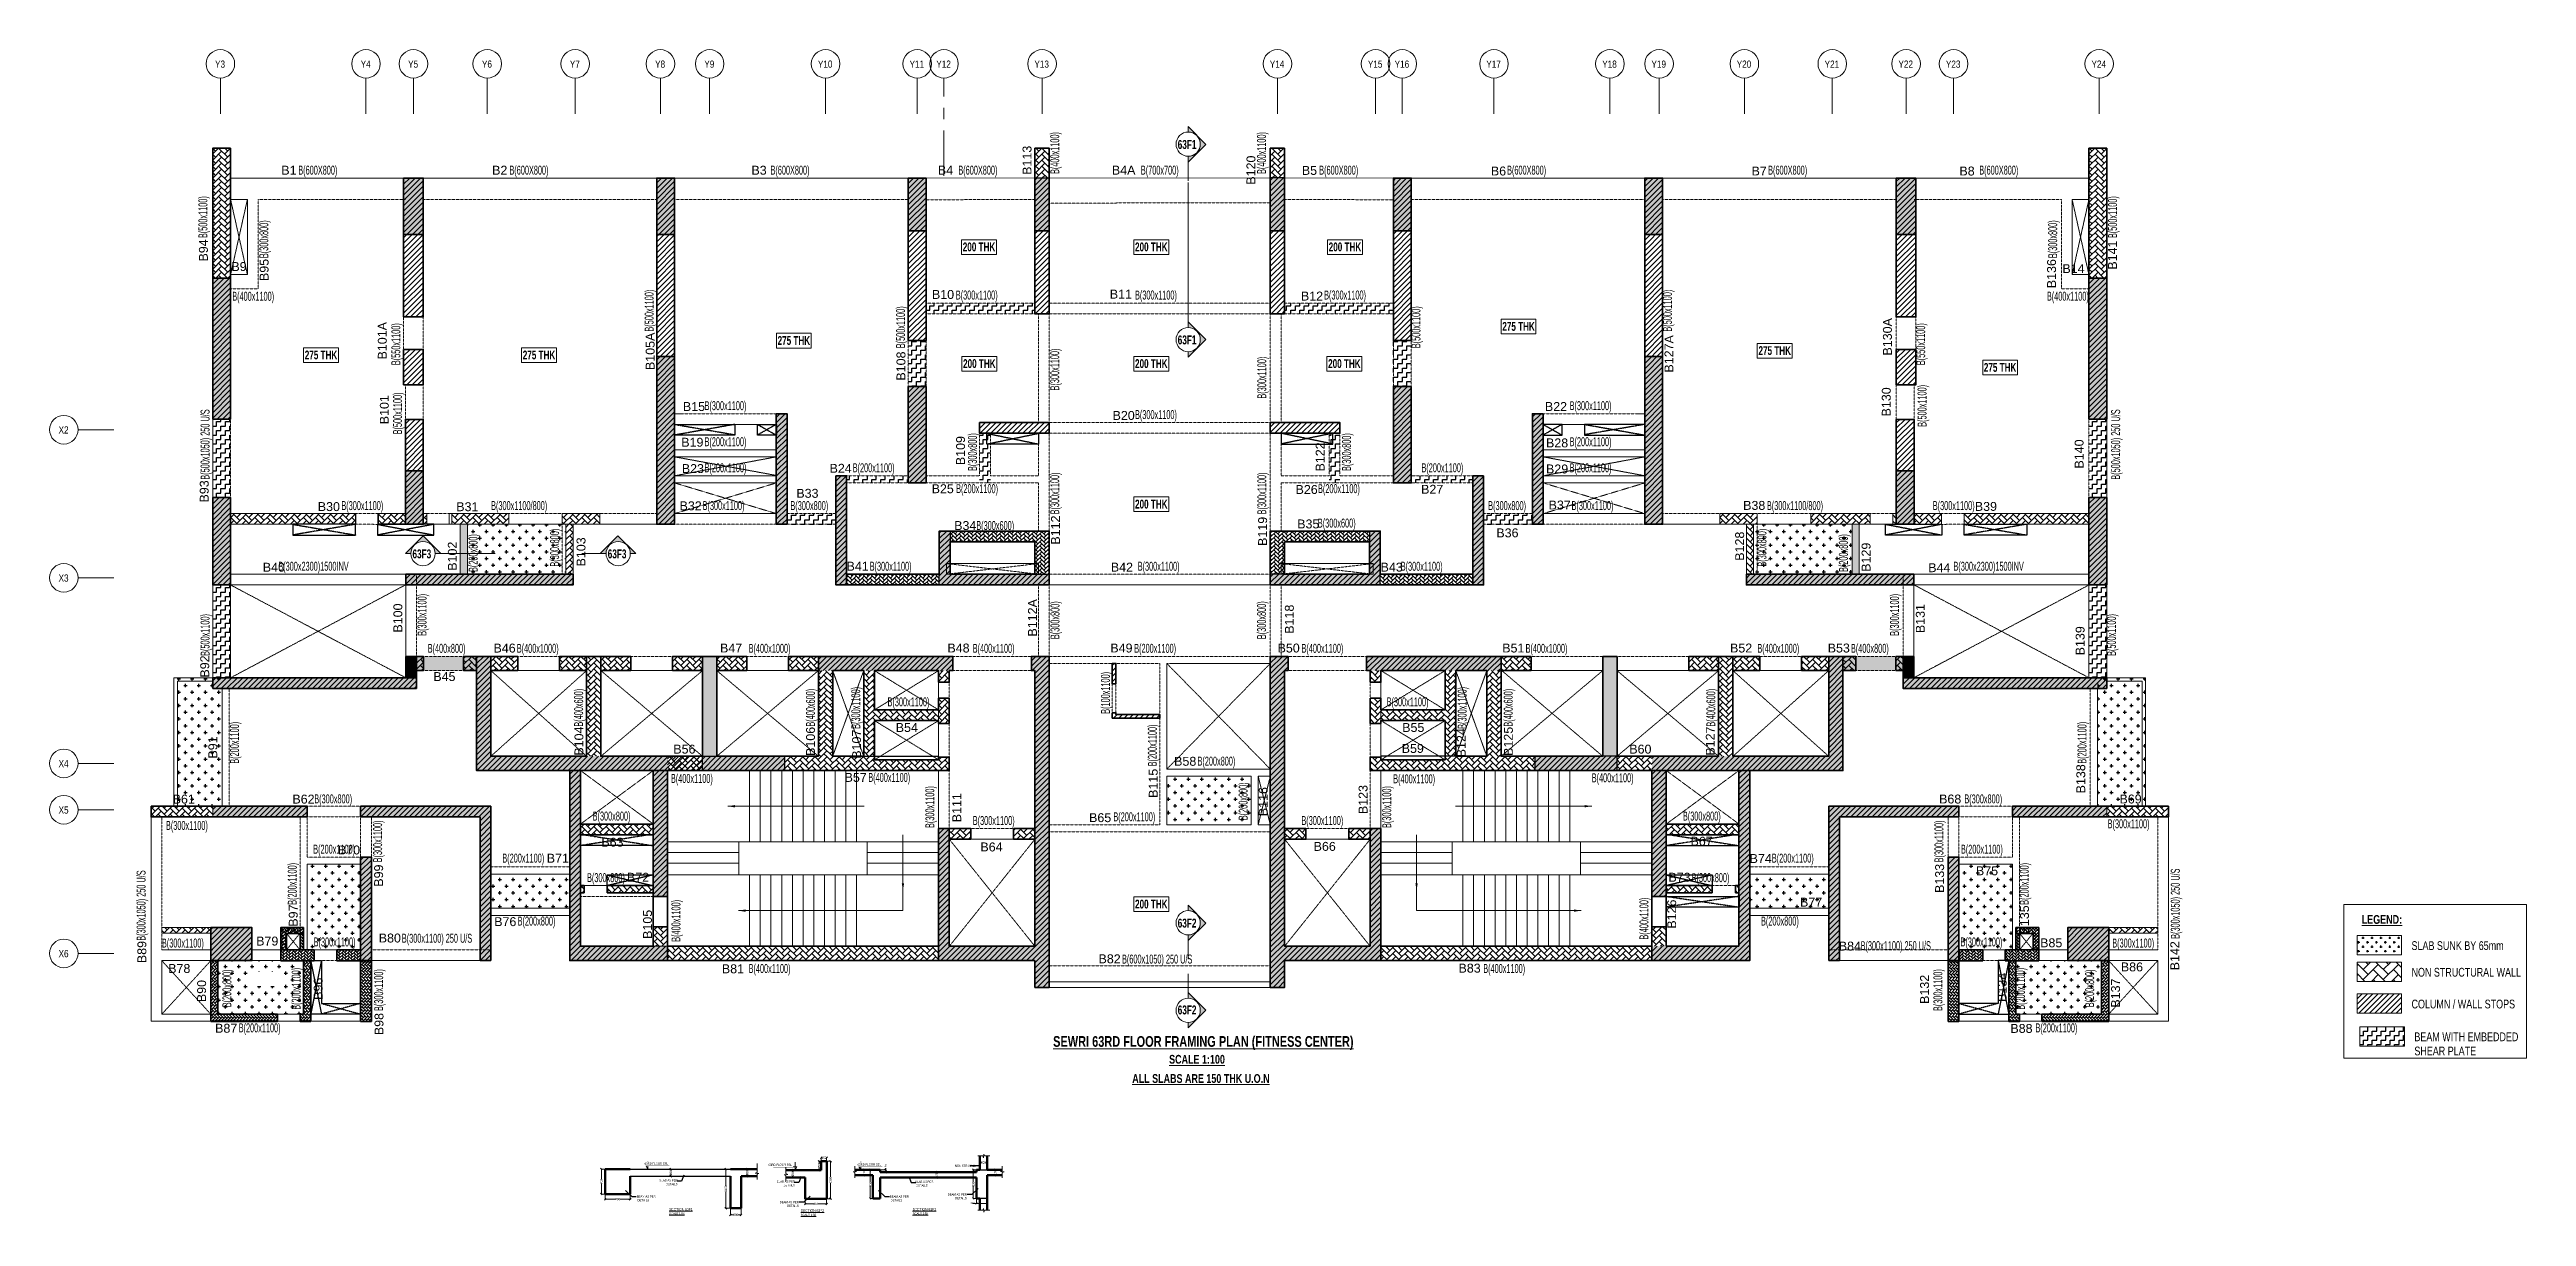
# Model space of a CAD drawing. Header units: millimetres. Extents: x 41 to 69485, y 10 to 32708.
import ezdxf
from ezdxf.enums import TextEntityAlignment as Align

# ---------------------------------------------------------------- set-up
doc = ezdxf.new("R2010")
doc.units = ezdxf.units.MM
doc.linetypes.add('Grid Line', pattern=[2222.5, 1270, -317.5, 317.5, -317.5])
doc.linetypes.add('HIDDEN', pattern=[0.375, 0.25, -0.125])
for name, color, linetype, lineweight in [('A-ANNO-DIMS', 8, 'Continuous', 15), ('A-DETL-MISC', 35, 'Continuous', 15), ('A-FLOR-IDEN', 11, 'Continuous', 9), ('A-GRIDS', 8, 'Continuous', 9), ('A-HIDD-ABVE', 8, 'HIDDEN', 20), ('G-ANNO-SYMB', 1, 'Continuous', 9), ('G-ANNO-TEXT', 231, 'Continuous', 9), ('S-BEAM', 7, 'Continuous', 18), ('S-BEAM-IDEN', 2, 'Continuous', 9), ('S-COL HATCH', 9, 'Continuous', 0), ('S-COLS', 5, 'Continuous', 35), ('S-DETL-GENF', 7, 'Continuous', 18), ('S-DETL-THIN', 1, 'Continuous', 18), ('S-FLOOR', 2, 'Continuous', 9), ('S-GRIDS', 8, 'Continuous', 9), ('S-WALL', 4, 'Continuous', 18), ('SEC TEXT', 50, 'Continuous', 5)]:
    doc.layers.add(name, color=color, linetype=linetype, lineweight=lineweight)
for name, color, linetype in [('Beam Nos', 7, 'Continuous'), ('changes', 7, 'Continuous'), ('CUTOUT', 4, 'Continuous'), ('dim', 8, 'Continuous'), ('SECTION LINE', 4, 'Continuous'), ('SUNK SLAB', 8, 'Continuous')]:
    doc.layers.add(name, color=color, linetype=linetype)
doc.styles.add('Arial Narrow', font='ARIALN.TTF', dxfattribs={"height": 400})
doc.styles.add('Dim.s & Anno.(Misc.)', font='ARIALN.TTF')
doc.styles.add('SC-BBS1', font='SansSerif')
doc.styles.add('sd', font='ARIALN.TTF')
doc.styles.add('SOBHA', font='swisscl.ttf')
doc.styles.add('Swis721 LtCn BT', font='swisscl.ttf', dxfattribs={"width": 0.9, "height": 233.355162})
doc.styles.add('Swis721 LtCn BT_2', font='swisscl.ttf', dxfattribs={"height": 244.992296})
doc.styles.add('Swis721 LtCn BT_B', font='', dxfattribs={"width": 0.9, "height": 246.918336})
doc.styles.get('Swis721 LtCn BT_B').set_extended_font_data('Swis721 LtCn BT', bold=True)
doc.dimstyles.new('A-GFC-100', dxfattribs={"dimscale": 100, "dimtxt": 1.75, "dimasz": 1.5, "dimexe": 1.5, "dimexo": 0, "dimgap": 1, "dimtad": 1, "dimdsep": 46, "dimtxsty": 'Dim.s & Anno.(Misc.)', "dimblk": 'ARCHTICK', "dimcen": 0, "dimdle": 1.5, "dimclrd": 256, "dimclre": 8, "dimclrt": 6, "dimazin": 2, "dimtfac": 1, "dimtix": 1, "dimtmove": 2, "dimatfit": 3, "dimfxl": 1, "dimtolj": 1, "dimlwd": -1, "dimlwe": 9, "dimarcsym": 0})
doc.dimstyles.new('S--25', dxfattribs={"dimscale": 25, "dimtxt": 2.5, "dimasz": 2, "dimexe": 0.25, "dimexo": 0.25, "dimgap": 0.1, "dimtad": 0, "dimdec": 0, "dimrnd": 0.0005, "dimzin": 0, "dimdsep": 46, "dimtxsty": 'SOBHA', "dimblk": 'OBLIQUE', "dimcen": 0.09, "dimclrd": 8, "dimclre": 8, "dimclrt": 6, "dimadec": 0, "dimazin": 0, "dimtfac": 1, "dimtdec": 0, "dimtofl": 0, "dimtmove": 0, "dimatfit": 3, "dimfxl": 0.18, "dimtolj": 1, "dimtzin": 0, "dimlwd": -1, "dimlwe": -1, "dimarcsym": 0})
pattern_1 = [(45, (-31890644.18, 20635841.75), (-75.1300955, 75.1300955), [])]
pattern_2 = [(0, (-31349570.3, 21123636.32), (187.5, 187.5), [93.75, -281.25]), (90, (-31349523.43, 21123589.45), (-187.5, 187.5), [93.75, -281.25])]
pattern_3 = [(0, (-31349570.3, 21123636.31), (187.5, 187.5), [93.75, -281.25]), (90, (-31349523.43, 21123589.44), (-187.5, 187.5), [93.75, -281.25])]
pattern_4 = [(45, (-31792792.5, 20735559.75), (0, 169.7056275), [360, -120]), (135, (-31792707.64, 20735644.6), (1e-14, 169.7056275), [360, -120])]
pattern_5 = [(45, (-31792792.494, 20735559.75), (0, 113.13708499), [240, -80]), (135, (-31792735.926, 20735616.32), (9e-15, 113.13708499), [240, -80])]
pattern_6 = [(45, (-31792792.5, 20683630.75), (0, 169.7056275), [360, -120]), (135, (-31792707.64, 20683715.6), (1e-14, 169.7056275), [360, -120])]
pattern_7 = [(45, (-31792792.5, 20635841.75), (0, 169.7056275), [360, -120]), (135, (-31792707.64, 20635926.6), (1e-14, 169.7056275), [360, -120])]
pattern_8 = [(45, (-31609283, 20752631.54), (0, 169.7056275), [360, -120]), (135, (-31609198.14, 20752716.4), (1e-14, 169.7056275), [360, -120])]
pattern_9 = [(315, (-31091886.604, 20694843.886), (84.85281374, -1e-14), [180, -60]), (45, (-31091844.18, 20694801.46), (84.85281374, -2e-14), [180, -60])]
pattern_10 = [(0, (-31789903.9, 20737405.89), (125, 125), [125, -125]), (90, (-31789778.9, 20737405.89), (-125, 125), [125, -125])]

msp = doc.modelspace()

# ---------------------------------------------------------------- texts
at = {"layer": 'A-FLOR-IDEN', "color": 1, "char_height": 246.92, "width": 1155, "attachment_point": 2, "line_spacing_factor": 0.964267, "style": 'Swis721 LtCn BT_B'}
for s, insert in [('200 THK', (26100.7, 27301.2)), ('200 THK', (30930.7, 27301.2)), ('200 THK', (36360.7, 27301.2)), ('275 THK', (41227.7, 25073.2)), ('275 THK', (20909.7, 24678.2)), ('275 THK', (48410.2, 24395.7)), ('275 THK', (7653.2, 24272.7)), ('275 THK', (13764.7, 24272.7)), ('200 THK', (26109.7, 24030.7)), ('200 THK', (30930.7, 24030.7)), ('200 THK', (36344.2, 24030.7)), ('275 THK', (54728.2, 23924.2)), ('200 THK', (30930.7, 20094.2)), ('200 THK', (30930.7, 8886.7))]:
    msp.add_mtext(s, dxfattribs=dict(at, insert=insert))
at = {"layer": 'Beam Nos', "style": 'SC-BBS1'}
for s, p in [('B113', (27646.6, 29604.9)), ('B120', (33924.4, 29328.8, 0)), ('B94', (4555.2, 27079, 0)), ('B141', (58079.8, 26947.4)), ('B95', (6258.1, 26531.4)), ('B136', (56370.3, 26428.3)), ('B101A', (9570.4, 24547.6, 0)), ('B130A', (51768.8, 24657.8)), ('B105A', (17080.2, 24251.3)), ('B127A', (45644.6, 24180.7)), ('B108', (24112, 23838.7)), ('B101', (9626.8, 22615.2, 0)), ('B130', (51736.4, 22835.2)), ('B109', (25782.5, 21469.8)), ('B122', (35864.2, 21292.9, 0)), ('B140', (57143.3, 21375.4)), ('B93', (4577.7, 20326, 0)), ('B112', (28445.6, 19242.4)), ('B119', (34251.4, 19206.3, 0)), ('B102', (11534.1, 18510.9, 0)), ('B103', (15141.7, 18631.4)), ('B128', (47626, 18790.9)), ('B129', (51170.1, 18482.9)), ('B100', (10006.6, 16777.9, 0)), ('B112A', (27798.9, 16783, 0)), ('B118', (35000.8, 16744.6, 0)), ('B131', (52690.7, 16762.3, 0)), ('B139', (57171.3, 16140.4)), ('B92', (4592.7, 15420, 0)), ('B91', (4819, 13150.6)), ('B104', (15083.7, 13329.4)), ('B106', (21576.4, 13321.4)), ('B107', (22868, 13242.9)), ('B124', (39820.6, 13282.9)), ('B125', (41141.6, 13322.9)), ('B127', (46803, 13329.4)), ('B115', (31185.4, 12146.3)), ('B138', (57190.1, 12272.4)), ('B111', (25676.1, 11463.4)), ('B116', (34269.7, 11632.9)), ('B123', (37068, 11691.9)), ('B99', (9467.6, 9559.9, 0)), ('B133', (53232.4, 9482.8)), ('B97', (7074.1, 8439.7, 0)), ('B105', (17006.4, 8194.4)), ('B126', (45720.6, 8480.9)), ('B135', (55612.9, 8319.3)), ('B89', (2829.6, 7417.9)), ('B142', (59824.8, 7314.4)), ('B90', (4504.6, 6325)), ('B96', (7772.3, 6388.7)), ('B132', (52810.9, 6372.8)), ('B134', (54985.6, 6429.3)), ('B137', (58165.6, 6267.9)), ('B98', (9478.1, 5399.4, 0))]:
    msp.add_text(s, height=250, rotation=90, dxfattribs=at).set_placement(p, align=Align.BOTTOM_CENTER)
for s, p in [('B1', (6752.7, 29126.9)), ('B2', (12663.7, 29126.9)), ('B3', (19933.7, 29126.9)), ('B4', (25161.2, 29128.6)), ('B4A', (30155.7, 29128.6)), ('B5', (35365.1, 29120.9)), ('B6', (40664.6, 29104.5, 0)), ('B7', (47973.1, 29104.5, 0)), ('B8', (53801.1, 29104.5)), ('B9', (5353.7, 26427.3)), ('B14', (56785.1, 26367.9)), ('B10', (25091.5, 25645.3)), ('B11', (30078.2, 25654.3)), ('B12', (35436.4, 25600.3)), ('B15', (18109.6, 22504.5, 0)), ('B20', (30155.9, 22254.7)), ('B22', (42276.6, 22504.7, 0)), ('B19', (18063.6, 21503.5)), ('B28', (42307.5, 21485.5, 0)), ('B23', (18078.9, 20766.1, 0)), ('B24', (22221.1, 20773.5)), ('B29', (42307.5, 20755.5, 0)), ('B33', (21289.9, 20072.6, 0)), ('B25', (25083.3, 20201.1, 0)), ('B26', (35286, 20180.5, 0)), ('B27', (38805.5, 20185.5, 0)), ('B30', (7872.3, 19700.6)), ('B31', (11754.5, 19697.1)), ('B32', (18015.5, 19722.1)), ('B34', (25715.2, 19169.4)), ('B35', (35331.8, 19214.5)), ('B37', (42380.6, 19744.4)), ('B38', (47834.6, 19734.4)), ('B39', (54330.1, 19705.5)), ('B36', (40915.6, 18964.4)), ('B40', (6330.8, 18001.1, 0)), ('B41', (22697.7, 18031)), ('B42', (30107.1, 18004.5)), ('B43', (37669.6, 18004.5)), ('B44', (53024.1, 17988)), ('B46', (12799.1, 15736.4)), ('B47', (19150.1, 15737.4)), ('B48', (25525.6, 15737.4)), ('B49', (30093.1, 15737.4)), ('B50', (34782.1, 15737.4)), ('B51', (41081.1, 15737.4)), ('B52', (47467.2, 15737.4)), ('B53', (50205.1, 15737.4)), ('B45', (11112.6, 14937.9)), ('B56', (17840.1, 12904.5)), ('B54', (24076.3, 13510.3)), ('B59', (38261.7, 12923.6, 0)), ('B55', (38276.3, 13510.3)), ('B60', (44642.6, 12904.5)), ('B58', (31881.8, 12563.6, 0)), ('B61', (3803.6, 11504.5)), ('B62', (7161.6, 11504.1)), ('B57', (22642.8, 12112.2)), ('B68', (53328.8, 11506.4)), ('B69', (58386.3, 11506.4)), ('B65', (29496.3, 10983.9)), ('B63', (15822.1, 10297)), ('B64', (26450.3, 10163.4)), ('B66', (35792.3, 10178.9)), ('B67', (46359.3, 10323.9)), ('B70', (8437.3, 10078.6)), ('B71', (14292.1, 9847.9)), ('B74', (48016.3, 9839.1)), ('B75', (54361.3, 9494, 0)), ('B72', (16540.5, 9313.9)), ('B73', (45739.8, 9313.9)), ('B76', (12818.8, 8070.4)), ('B77', (49430.2, 8616.1)), ('B79', (6145.6, 7525.9)), ('B80', (9581.3, 7611.6)), ('B84', (50516.6, 7385.3, 0)), ('B85', (56161.6, 7476.5, 0)), ('B78', (3678.8, 6757.6)), ('B81', (19202.1, 6748.2)), ('B82', (29762.1, 7028.1)), ('B83', (39854.6, 6767.3, 0)), ('B86', (58424.1, 6801.5, 0)), ('B87', (4994.1, 5082.7)), ('B88', (55327.1, 5077.7))]:
    msp.add_text(s, height=250, dxfattribs=at).set_placement(p, align=Align.BOTTOM_CENTER)
at = {"layer": 'G-ANNO-SYMB', "char_height": 250, "width": 707.088, "style": 'Swis721 LtCn BT_B'}
for s, insert, attachment_point in [('63F1', (31670.6, 30173.2), 1), ('63F1', (31670.6, 24696.5), 1), ('63F3', (10216.1, 18700.4), 1), ('63F3', (15690, 18700.4), 1), ('63F2', (31670.6, 8354.3), 1), ('63F2', (31670.6, 5667.4), 7)]:
    msp.add_mtext(s, dxfattribs=dict(at, insert=insert, attachment_point=attachment_point))
at = {"layer": 'G-ANNO-TEXT', "color": 7, "char_height": 244.992, "attachment_point": 1, "line_spacing_factor": 0.971848, "style": 'Swis721 LtCn BT_2'}
for s, insert, width in [('\\fSwis721 LtCn BT|b1|i0|c0|p34|;\\LLEGEND:', (64867.1, 8454.2), 1299), ('SLAB SUNK BY 65mm', (66263, 7721), 3845.238), ('NON STRUCTURAL WALL', (66263, 6974.5), 3845.238), ('COLUMN / WALL STOPS', (66263, 6084.2), 3845.238), ('BEAM WITH EMBEDDED SHEAR PLATE', (66343, 5165.1, 0), 3043.577)]:
    msp.add_mtext(s, dxfattribs=dict(at, insert=insert, width=width))
at = {"layer": 'G-ANNO-TEXT', "color": 6, "insert": (28178.4, 5063.2), "char_height": 300, "width": 8429.778, "attachment_point": 1, "line_spacing_factor": 0.971848, "style": 'Swis721 LtCn BT_2'}
msp.add_mtext('{\\fSwis721 LtCn BT|b1|i0|c0|p34;\\LSEWRI 63RD FLOOR FRAMING PLAN (FITNESS CENTER)}', dxfattribs=at)
at = {"layer": 'G-ANNO-TEXT', "color": 1, "char_height": 244.992, "attachment_point": 1, "line_spacing_factor": 0.971848, "style": 'Swis721 LtCn BT_2'}
for s, insert, width in [('{\\fSwis721 LtCn BT|b1|i0|c0|p34;\\LSCALE 1:100}', (31431, 4535.6), 1551.037), ('{\\fSwis721 LtCn BT|b1|i0|c0|p34;\\LALL SLABS ARE 150 THK U.O.N}', (30396.8, 3997.2), 3728.693)]:
    msp.add_mtext(s, dxfattribs=dict(at, insert=insert, width=width))
at = {"layer": 'S-BEAM-IDEN', "style": 'Swis721 LtCn BT', "width": 0.8}
for s, rotation, p in [('B(400x1100)', 90, (28348.4, 29221.8)), ('B(400x1100)', 90, (34146.2, 29221.8)), ('B(600X800)', 360, (7016, 29203.9, 0)), ('B(600X800)', 360, (12935.4, 29203.9, 0)), ('B(600X800)', 360, (20254.3, 29203.9, 0)), ('B(600X800)', 360, (25521.8, 29203.9, 0)), ('B(700x700)', 360, (30638.6, 29203.9, 0)), ('B(500x1100)', 90, (4466.9, 27424.6, 0)), ('B(500x1100)', 90, (58007, 27424.6, 0)), ('B(300x800)', 90, (6174.8, 26862.7)), ('B(300x800)', 90, (56327.8, 26862.7)), ('B(400x1100)', 360, (5163.5, 25668.9, 0)), ('B(500x1100)', 90, (16976.6, 24804.5, 0)), ('B(300x1100)', 360, (25449.8, 25703.9)), ('B(300x1100)', 360, (30474.8, 25703.9)), ('B(300x1100)', 360, (35775.8, 25703.9)), ('B(500x1100)', 90, (45526, 24804.5, 0)), ('B(550x1100)', 90, (9876.6, 23865)), ('B(500x1100)', 90, (24026.6, 24339)), ('B(500x1100)', 90, (38476, 24339)), ('B(550x1100)', 90, (52626, 23865)), ('B(300x1100)', 90, (28348.4, 23154.1)), ('B(300x1100)', 90, (34154.2, 22927.1)), ('B(500x1100)', 90, (9924.2, 21925.2)), ('B(500x1100)', 90, (52664.8, 22136.1)), ('B(500x1050) 250 U/S', 90, (4526.6, 20654.5)), ('B(300x1100)', 360, (18405.4, 22603.9)), ('B(300x1100)', 360, (30474.8, 22353.9)), ('B(500x1050) 250 U/S', 90, (58092.9, 20654.5)), ('B(200x1100)', 360, (18405.4, 21593.9, 0)), ('B(300x800)', 90, (26041.9, 20898.2)), ('B(300x800)', 90, (36528.2, 20898.2)), ('B(200x1100)', 360, (18405.4, 20863.9, 0)), ('B(200x1100)', 360, (22559.8, 20863.9)), ('B(300x1100)', 90, (28348.4, 19681.1)), ('B(300x1100)', 90, (34154.2, 19681.1)), ('B(200x1100)', 360, (35605.3, 20278.4)), ('B(300x1100)', 360, (8223.9, 19803.9)), ('B(300x1100/800)', 360, (12421.6, 19803.9)), ('B(300x1100)', 360, (18351.4, 19803.9)), ('B(300x800)', 360, (20813.5, 19803.9)), ('B(300x600)', 360, (26025.1, 19246, 0)), ('B(300x600)', 360, (35600.2, 19313.9, 0)), ('B(200x800)', 90, (12043, 18068.7)), ('B(300x800)', 90, (14326.6, 18220.2, 0)), ('B(300x800)', 90, (48176, 18220.2, 0)), ('B(200x800)', 90, (50459.6, 18068.7)), ('B(300x2300)1500INV', 360, (6455.9, 18103.9, 0)), ('B(300x1100)', 360, (23035.9, 18103.9, 0)), ('B(300x1100)', 360, (30550.2, 18103.9)), ('B(300x1100)', 360, (37924.6, 18103.9, 0)), ('B(300x2300)1500INV', 360, (53421.2, 18103.9, 0)), ('B(300x1100)', 90, (10609.7, 16280.3)), ('B(300x1100)', 90, (51892.9, 16280.3)), ('B(500x1100)', 90, (4526.6, 15716.6)), ('B(300x800)', 90, (28355.5, 16187)), ('B(300x800)', 90, (34147.1, 16187)), ('B(500x1100)', 90, (57976, 15716.6)), ('B(400x800)', 360, (10643.8, 15803.9)), ('B(400x1000)', 360, (13141.3, 15803.9)), ('B(400x1000)', 360, (19641.3, 15803.9)), ('B(400x1100)', 360, (25923.4, 15803.9)), ('B(200x1100)', 360, (30451.4, 15803.9)), ('B(400x600)', 90, (14999.9, 13735.2, 0)), ('B(400x600)', 90, (21499.9, 13735.2, 0)), ('B(300x1100)', 90, (22769.9, 13672.6, 0)), ('B(100x1100)', 90, (29770, 14094.2)), ('B(300x1100)', 90, (39771.9, 13672.6, 0)), ('B(400x600)', 90, (41062.4, 13735.2, 0)), ('B(400x600)', 90, (46744.3, 13735.2, 0)), ('B(300x1100)', 360, (23536.3, 14303.9, 0)), ('B(200x1100)', 90, (5352.6, 12695.9)), ('B(200x1100)', 90, (31084.6, 12620)), ('B(200x1100)', 90, (57150, 12695.9)), ('B(200x800)', 360, (32226.4, 12643.9)), ('B(300x800)', 360, (7463.9, 11585.1)), ('B(400x1100)', 360, (17462.8, 12157.8)), ('B(400x1100)', 360, (22997.5, 12186.6)), ('B(300x1100)', 90, (24846.5, 10894.6)), ('B(200x800)', 90, (33629.7, 11112.9)), ('B(300x1100)', 90, (37656, 10894.6)), ('B(400x1100)', 360, (37713.1, 12147.4)), ('B(400x1100)', 360, (43279.1, 12176.3)), ('B(300x800)', 360, (15269.1, 11103.9)), ('B(300x1100)', 360, (25925.7, 10978.7)), ('B(200x1100)', 360, (29868.1, 11083.9)), ('B(300x800)', 360, (45835.1, 11103.9)), ('B(200x1100)', 360, (7433.9, 10176.5)), ('B(300x1100)', 90, (9364.1, 9931)), ('B(300x1100)', 90, (53138.5, 9931)), ('B(200x1100)', 90, (6972.2, 8741.8)), ('B(200x1100)', 360, (12736.6, 9925)), ('B(200x1100)', 90, (55530.3, 8741.8)), ('B(300x1050) 250 U/S', 90, (59765, 7788)), ('B(300x1050) 250 U/S', 90, (2733, 7736.2)), ('B(300x800)', 360, (15111.1, 9378.7)), ('B(200x800)', 360, (13164.9, 8162)), ('B(400x1100)', 90, (17729.1, 7705.3)), ('B(400x1100)', 90, (44867.8, 7767.8)), ('B(300x1100)', 360, (3192.2, 7545.8)), ('B(300x1100)', 360, (7446.4, 7576.5)), ('B(300x1100) 250 U/S', 360, (9918.9, 7679.4)), ('B(300x1100) 250 U/S', 360, (50817.1, 7472.9)), ('B(200x1100)', 90, (7079.4, 5801.1)), ('B(400x1100)', 360, (19641.3, 6831.9, 0)), ('B(600x1050) 250 U/S', 360, (30110.2, 7096.4)), ('B(400x1100)', 360, (40237.6, 6831.9, 0)), ('B(200x1100)', 90, (55423.2, 5801.1)), ('B(200x800)', 90, (5138.6, 5870.7)), ('B(300x1100)', 90, (9393.2, 5765.3)), ('B(300x1100)', 90, (53109.4, 5765.3)), ('B(200x800)', 90, (57364, 5870.7)), ('B(200x1100)', 360, (5345.2, 5168.8))]:
    msp.add_text(s, height=250, rotation=rotation, dxfattribs=at).set_placement(p)
for s, p in [('B(600X800)', (35638.4, 29203.9, 0)), ('B(600X800)', (40905.9, 29203.9, 0)), ('B(600X800)', (48224.8, 29203.9, 0)), ('B(600X800)', (54144.2, 29203.9, 0)), ('B(400x1100)', (56040.4, 25670.9, 0)), ('B(300x1100)', (42659.4, 22603.9)), ('B(200x1100)', (42659.4, 21593.9, 0)), ('B(200x1100)', (38505.1, 20863.9)), ('B(200x1100)', (42659.4, 20863.9, 0)), ('B(200x1100)', (25459.6, 20278.4)), ('B(300x800)', (40376.6, 19803.9)), ('B(300x1100)', (42713.4, 19803.9)), ('B(300x1100/800)', (48190.8, 19803.9)), ('B(300x1100)', (52841, 19803.9)), ('B(400x1100)', (35141.5, 15803.9)), ('B(400x1000)', (41423.6, 15803.9)), ('B(400x1000)', (47923.6, 15803.9)), ('B(400x800)', (50546.4, 15803.9)), ('B(300x1100)', (37528.5, 14303.9, 0)), ('B(300x800)', (53726.3, 11585.1)), ('B(300x1100)', (35139.2, 10978.7)), ('B(300x1100)', (57743.9, 10887.9)), ('B(300x1100)', (3305.7, 10841.3)), ('B(200x1100)', (53631, 10176.5)), ('B(200x1100)', (48328.3, 9925)), ('B(300x800)', (46079.1, 9378.7)), ('B(200x800)', (48025.3, 8162)), ('B(300x1100)', (53618.5, 7576.5)), ('B(300x1100)', (57872.7, 7545.8)), ('B(200x1100)', (55719.7, 5168.8))]:
    msp.add_text(s, height=250, dxfattribs=at).set_placement(p)
at = {"layer": 'SEC TEXT', "color": 1, "linetype": 'ByBlock', "insert": (17414.3, 245.3), "char_height": 75, "width": 804.109, "attachment_point": 1, "rotation": 0.010721, "style": 'sd'}
msp.add_mtext('{\\fSwis721 LtCn BT|b0|i0|c0|p34;\\LSECTION 63F1\\P\\H0.83333x;SCALE 1:50}', dxfattribs=at)

# ---------------------------------------------------------------- blocks, each defined once
blk = doc.blocks.new('A$Cebf64a2d')
at = {"layer": 'S-COL HATCH', "transparency": 33554687}
h = blk.add_hatch(dxfattribs=at)
h.set_pattern_fill('ANSI31', color=256, scale=850)
h.set_pattern_definition(pattern_1)
h.paths.add_polyline_path([(7629, 22675), (7079, 22675), (7079, 18785), (7629, 18785)])
h = blk.add_hatch(dxfattribs=at)
h.set_pattern_fill('ANSI31', color=256, scale=850)
h.set_pattern_definition(pattern_1)
h.paths.add_polyline_path([(14179, 12975), (14679, 12975), (14679, 22675), (14179, 22675)])
h = blk.add_hatch(dxfattribs=at)
h.set_pattern_fill('ANSI31', color=256, scale=850)
h.set_pattern_definition(pattern_1)
h.paths.add_polyline_path([(21229, 18125), (21729, 18125), (21729, 22675), (21229, 22675)])
h = blk.add_hatch(dxfattribs=at)
h.set_pattern_fill('ANSI31', color=256, scale=850)
h.set_pattern_definition(pattern_1)
h.paths.add_polyline_path([(24779, 22681), (25179, 22681), (25179, 18875), (24779, 18875)])
h = blk.add_hatch(dxfattribs=at)
h.set_pattern_fill('ANSI31', color=256, scale=850)
h.set_pattern_definition(pattern_1)
h.paths.add_polyline_path([(31779, 22681), (31379, 22681), (31379, 18875), (31779, 18875)])
h = blk.add_hatch(dxfattribs=at)
h.set_pattern_fill('ANSI31', color=256, scale=850)
h.set_pattern_definition(pattern_1)
h.paths.add_polyline_path([(35329, 22675), (34829, 22675), (34829, 18125), (35329, 18125)])
h = blk.add_hatch(dxfattribs=at)
h.set_pattern_fill('ANSI31', color=256, scale=850)
h.set_pattern_definition(pattern_1)
h.paths.add_polyline_path([(42379, 22675), (41879, 22675), (41879, 12975), (42379, 12975)])
h = blk.add_hatch(dxfattribs=at)
h.set_pattern_fill('ANSI31', color=256, scale=850)
h.set_pattern_definition(pattern_1)
h.paths.add_polyline_path([(48929, 18785), (49479, 18785), (49479, 22675), (48929, 22675)])
h = blk.add_hatch(dxfattribs=at)
h.set_pattern_fill('ANSI31', color=256, scale=850)
h.set_pattern_definition(pattern_1)
h.paths.add_polyline_path([(2229, 19876), (1729, 19876), (1729, 15926), (2229, 15926)])
h = blk.add_hatch(dxfattribs=at)
h.set_pattern_fill('ANSI31', color=256, scale=850)
h.set_pattern_definition(pattern_1)
h.paths.add_polyline_path([(54329, 19876), (54829, 19876), (54829, 15926), (54329, 15926)])
h = blk.add_hatch(dxfattribs=at)
h.set_pattern_fill('ANSI31', color=256, scale=850)
h.set_pattern_definition(pattern_1)
h.paths.add_polyline_path([(7629, 17875), (7079, 17875), (7079, 16885), (7629, 16885)])
h = blk.add_hatch(dxfattribs=at)
h.set_pattern_fill('ANSI31', color=256, scale=850)
h.set_pattern_definition(pattern_1)
h.paths.add_polyline_path([(48929, 16885), (49479, 16885), (49479, 17875), (48929, 17875)])
h = blk.add_hatch(dxfattribs=at)
h.set_pattern_fill('ANSI31', color=256, scale=850)
h.set_pattern_definition(pattern_1)
h.paths.add_polyline_path([(21729, 16835), (21229, 16835), (21229, 14135), (21729, 14135)])
h = blk.add_hatch(dxfattribs=at)
h.set_pattern_fill('ANSI31', color=256, scale=850)
h.set_pattern_definition(pattern_1)
h.paths.add_polyline_path([(34829, 14135), (35329, 14135), (35329, 16835), (34829, 16835)])
h = blk.add_hatch(dxfattribs=at)
h.set_pattern_fill('ANSI31', color=256, scale=850)
h.set_pattern_definition(pattern_1)
h.paths.add_polyline_path([(17529, 12975), (17829, 12975), (17829, 16075), (17529, 16075)])
h = blk.add_hatch(dxfattribs=at)
h.set_pattern_fill('ANSI31', color=256, scale=850)
h.set_pattern_definition(pattern_1)
h.paths.add_polyline_path([(39029, 16075), (38729, 16075), (38729, 12975), (39029, 12975)])
h = blk.add_hatch(dxfattribs=at)
h.set_pattern_fill('ANSI31', color=256, scale=850)
h.set_pattern_definition(pattern_1)
h.paths.add_polyline_path([(7629, 15675), (7629, 15675), (7629, 15775), (7629, 15915), (7129, 15915), (7129, 12975), (7629, 12975)])
h = blk.add_hatch(dxfattribs=at)
h.set_pattern_fill('ANSI31', color=256, scale=850)
h.set_pattern_definition(pattern_1)
h.paths.add_polyline_path([(25179, 15825), (23229, 15825), (23229, 15525), (25179, 15525)])
h = blk.add_hatch(dxfattribs=at)
h.set_pattern_fill('ANSI31', color=256, scale=850)
h.set_pattern_definition(pattern_1)
h.paths.add_polyline_path([(31379, 15825), (33329, 15825), (33329, 15525), (31379, 15525)])
h = blk.add_hatch(dxfattribs=at)
h.set_pattern_fill('ANSI31', color=256, scale=850)
h.set_pattern_definition(pattern_1)
h.paths.add_polyline_path([(48929, 15675), (48929, 15675), (48929, 15775), (48929, 15915), (49429, 15915), (49429, 12975), (48929, 12975)])
h = blk.add_hatch(dxfattribs=at)
h.set_pattern_fill('ANSI31', color=256, scale=850)
h.set_pattern_definition(pattern_1)
h.paths.add_polyline_path([(19499, 14335), (19199, 14335), (19199, 11275), (19499, 11275), (19499, 11575)])
h = blk.add_hatch(dxfattribs=at)
h.set_pattern_fill('ANSI31', color=256, scale=850)
h.set_pattern_definition(pattern_1)
h.paths.add_polyline_path([(37059, 14335), (37359, 14335), (37359, 11275), (37059, 11275), (37059, 11575)])
h = blk.add_hatch(dxfattribs=at)
h.set_pattern_fill('ANSI31', color=256, scale=850)
h.set_pattern_definition(pattern_1)
h.paths.add_polyline_path([(1729, 11275), (2229, 11275), (2229, 13726), (1729, 13726)])
h = blk.add_hatch(dxfattribs=at)
h.set_pattern_fill('ANSI31', color=256, scale=850)
h.set_pattern_definition(pattern_1)
h.paths.add_polyline_path([(54829, 13726), (54329, 13726), (54329, 11275), (54829, 11275)])
h = blk.add_hatch(dxfattribs=at)
h.set_pattern_fill('ANSI31', color=256, scale=850)
h.set_pattern_definition(pattern_1)
h.paths.add_polyline_path([(22099, 12785), (22399, 12785), (22399, 11575), (25179, 11575), (25179, 11275), (22099, 11275)])
h = blk.add_hatch(dxfattribs=at)
h.set_pattern_fill('ANSI31', color=256, scale=850)
h.set_pattern_definition(pattern_1)
h.paths.add_polyline_path([(34459, 12785), (34159, 12785), (34159, 11575), (31379, 11575), (31379, 11275), (34459, 11275)])
h = blk.add_hatch(dxfattribs=at)
h.set_pattern_fill('ANSI31', color=256, scale=850)
h.set_pattern_definition(pattern_1)
h.paths.add_polyline_path([(11829, 11575), (11629, 11575), (7439, 11575), (7439, 11275), (11829, 11275)])
h.paths.add_polyline_path([(7439, 11575), (7140, 11575), (7140, 11275), (7439, 11275)])
h = blk.add_hatch(dxfattribs=at)
h.set_pattern_fill('ANSI31', color=256, scale=850)
h.set_pattern_definition(pattern_1)
h.paths.add_polyline_path([(44729, 11575), (44929, 11575), (49119, 11575), (49119, 11275), (44729, 11275)])
h.paths.add_polyline_path([(49119, 11575), (49419, 11575), (49419, 11275), (49119, 11275)])
h = blk.add_hatch(dxfattribs=at)
h.set_pattern_fill('ANSI31', color=256, scale=850)
h.set_pattern_definition(pattern_1)
h.paths.add_polyline_path([(7140, 8675), (7439, 8675), (7439, 9275), (7140, 9275)])
h = blk.add_hatch(dxfattribs=at)
h.set_pattern_fill('ANSI31', color=256, scale=850)
h.set_pattern_definition(pattern_1)
h.paths.add_polyline_path([(14479, 6075), (14479, 6475), (9525, 6475), (9525, 9275), (9125, 9275), (9125, 6075)])
h = blk.add_hatch(dxfattribs=at)
h.set_pattern_fill('ANSI31', color=256, scale=850)
h.set_pattern_definition(pattern_1)
h.paths.add_polyline_path([(18709, 9275), (22479, 9275), (22479, 8875), (18709, 8875)])
h = blk.add_hatch(dxfattribs=at)
h.set_pattern_fill('ANSI31', color=256, scale=850)
h.set_pattern_definition(pattern_1)
h.paths.add_polyline_path([(22379, 4450), (22079, 4450), (22079, 1150), (22079, 750), (24779, 750), (24779, 0), (25179, 0), (25179, 1150), (25179, 1150), (25179, 9275), (24679, 9275), (24679, 8875), (24779, 8875), (24779, 1150), (24779, 1150), (22379, 1150), (22379, 1150)])
h = blk.add_hatch(dxfattribs=at)
h.set_pattern_fill('ANSI31', color=256, scale=850)
h.set_pattern_definition(pattern_1)
h.paths.add_polyline_path([(27049, 9075), (26949, 9075), (26949, 8505), (27049, 8505)])
h = blk.add_hatch(dxfattribs=at)
h.set_pattern_fill('ANSI31', color=256, scale=850)
h.set_pattern_definition(pattern_1)
h.paths.add_polyline_path([(34179, 4450), (34479, 4450), (34479, 1150), (34479, 750), (31779, 750), (31779, 0), (31379, 0), (31379, 1150), (31379, 1150), (31379, 9275), (31879, 9275), (31879, 8875), (31779, 8875), (31779, 1150), (31779, 1150), (34179, 1150), (34179, 1150)])
h = blk.add_hatch(dxfattribs=at)
h.set_pattern_fill('ANSI31', color=256, scale=850)
h.set_pattern_definition(pattern_1)
h.paths.add_polyline_path([(37849, 9275), (34079, 9275), (34079, 8875), (37849, 8875)])
h = blk.add_hatch(dxfattribs=at)
h.set_pattern_fill('ANSI31', color=256, scale=850)
h.set_pattern_definition(pattern_1)
h.paths.add_polyline_path([(42079, 6075), (42079, 6475), (47034, 6475), (47034, 9275), (47434, 9275), (47434, 6075)])
h = blk.add_hatch(dxfattribs=at)
h.set_pattern_fill('ANSI31', color=256, scale=850)
h.set_pattern_definition(pattern_1)
h.paths.add_polyline_path([(49419, 9275), (49119, 9275), (49119, 8675), (49419, 8675)])
h = blk.add_hatch(dxfattribs=at)
h.set_pattern_fill('ANSI31', color=256, scale=850)
h.set_pattern_definition(pattern_1)
h.paths.add_polyline_path([(1729, 8675), (1729, 8375), (7439, 8375), (7439, 8675)])
h = blk.add_hatch(dxfattribs=at)
h.set_pattern_fill('ANSI31', color=256, scale=850)
h.set_pattern_definition(pattern_1)
h.paths.add_polyline_path([(49119, 8675), (49119, 8375), (54829, 8375), (54829, 8675)])
h = blk.add_hatch(dxfattribs=at)
h.set_pattern_fill('ANSI31', color=256, scale=850)
h.set_pattern_definition(pattern_1)
h.paths.add_polyline_path([(28279, 7645), (27049, 7645), (27049, 7695), (26949, 7695), (26949, 7545), (28279, 7545)])
h = blk.add_hatch(dxfattribs=at)
h.set_pattern_fill('ANSI31', color=256, scale=850)
h.set_pattern_definition(pattern_1)
h.paths.add_polyline_path([(15459, 6475), (14479, 6475), (14479, 6075), (15459, 6075)])
h = blk.add_hatch(dxfattribs=at)
h.set_pattern_fill('ANSI31', color=256, scale=850)
h.set_pattern_definition(pattern_1)
h.paths.add_polyline_path([(15459, 6475), (17759, 6475), (17759, 6075), (15459, 6075)])
h = blk.add_hatch(dxfattribs=at)
h.set_pattern_fill('ANSI31', color=256, scale=850)
h.set_pattern_definition(pattern_1)
h.paths.add_polyline_path([(41099, 6475), (38799, 6475), (38799, 6075), (41099, 6075)])
h = blk.add_hatch(dxfattribs=at)
h.set_pattern_fill('ANSI31', color=256, scale=850)
h.set_pattern_definition(pattern_1)
h.paths.add_polyline_path([(12039, 6075), (11739, 6075), (11739, 750), (12039, 750), (14479, 750), (14479, 1150), (12039, 1150), (12039, 2850), (12039, 2850), (12039, 2850)])
h = blk.add_hatch(dxfattribs=at)
h.set_pattern_fill('ANSI31', color=256, scale=850)
h.set_pattern_definition(pattern_1)
h.paths.add_polyline_path([(14479, 6075), (14079, 6075), (14079, 6075), (14079, 4575), (14079, 4575), (14079, 4275), (14079, 2550), (14479, 2550)])
h = blk.add_hatch(dxfattribs=at)
h.set_pattern_fill('ANSI31', color=256, scale=850)
h.set_pattern_definition(pattern_1)
h.paths.add_polyline_path([(42079, 6075), (42479, 6075), (42479, 6075), (42479, 4575), (42479, 4575), (42479, 4275), (42479, 2550), (42079, 2550)])
h = blk.add_hatch(dxfattribs=at)
h.set_pattern_fill('ANSI31', color=256, scale=850)
h.set_pattern_definition(pattern_1)
h.paths.add_polyline_path([(44519, 6075), (44819, 6075), (44819, 750), (44519, 750), (42079, 750), (42079, 1150), (44519, 1150), (44519, 2850), (44519, 2850), (44519, 2850)])
h = blk.add_hatch(dxfattribs=at)
h.set_pattern_fill('ANSI31', color=256, scale=850)
h.set_pattern_definition(pattern_1)
h.paths.add_polyline_path([(4375, 5075), (1729, 5075), (1729, 4775), (4375, 4775)])
h = blk.add_hatch(dxfattribs=at)
h.set_pattern_fill('ANSI31', color=256, scale=850)
h.set_pattern_definition(pattern_1)
h.paths.add_polyline_path([(9525, 5075), (5875, 5075), (5875, 4775), (9225, 4775), (9225, 750), (9525, 750)])
h = blk.add_hatch(dxfattribs=at)
h.set_pattern_fill('ANSI31', color=256, scale=850)
h.set_pattern_definition(pattern_1)
h.paths.add_polyline_path([(47034, 5075), (50684, 5075), (50684, 4775), (47334, 4775), (47334, 750), (47034, 750)])
h = blk.add_hatch(dxfattribs=at)
h.set_pattern_fill('ANSI31', color=256, scale=850)
h.set_pattern_definition(pattern_1)
h.paths.add_polyline_path([(52184, 5075), (54829, 5075), (54829, 4775), (52184, 4775)])
h = blk.add_hatch(dxfattribs=at)
h.set_pattern_fill('ANSI31', color=256, scale=850)
h.set_pattern_definition(pattern_1)
h.paths.add_polyline_path([(54829, 5075), (52184, 5075), (52184, 4775), (54829, 4775)])
h = blk.add_hatch(dxfattribs=at)
h.set_pattern_fill('ANSI31', color=256, scale=850)
h.set_pattern_definition(pattern_1)
h.paths.add_polyline_path([(6175, 3648), (5875, 3648), (5875, 750), (6175, 750)])
h = blk.add_hatch(dxfattribs=at)
h.set_pattern_fill('ANSI31', color=256, scale=850)
h.set_pattern_definition(pattern_1)
h.paths.add_polyline_path([(50384, 3648), (50684, 3648), (50684, 750), (50384, 750)])
h = blk.add_hatch(dxfattribs=at)
h.set_pattern_fill('ANSI31', color=256, scale=850)
h.set_pattern_definition(pattern_1)
h.paths.add_polyline_path([(2825, 1675), (1675, 1675), (1675, 750), (2825, 750)])
h = blk.add_hatch(dxfattribs=at)
h.set_pattern_fill('ANSI31', color=256, scale=850)
h.set_pattern_definition(pattern_1)
h.paths.add_polyline_path([(53734, 750), (54884, 750), (54884, 1675), (53734, 1675)])
at = {"layer": 'changes'}
for p, q in [((24779, 22681), (25179, 22681)), ((31779, 22681), (31379, 22681)), ((25179, 11575), (25179, 11275)), ((31379, 11575), (31379, 11275))]:
    blk.add_line(p, q, dxfattribs=at)
at = {"layer": 'changes', "elevation": 0}
for points in [[(22099, 12785), (22399, 12785), (22399, 11575), (25179, 11575), (25179, 11275), (22099, 11275)], [(34459, 12785), (34159, 12785), (34159, 11575), (31379, 11575), (31379, 11275), (34459, 11275)], [(15459, 6475), (17759, 6475), (17759, 6075), (15459, 6075)], [(41099, 6475), (38799, 6475), (38799, 6075), (41099, 6075)]]:
    blk.add_lwpolyline(points, close=True, dxfattribs=at)
at = {"layer": 'S-BEAM', "color": 5, "elevation": 0}
for points in [[(5729, 13276), (2231, 13276), (2231, 12976), (5729, 12976)], [(6359, 13275), (7129, 13275), (7129, 12974), (6359, 12974)], [(7629, 13275), (7730, 13275), (7730, 12975), (7629, 12975)], [(8360, 13275), (10029, 13275), (10029, 12975), (8360, 12975)], [(11529, 13275), (12579, 13275), (12579, 12975), (11529, 12975)], [(45029, 13275), (43979, 13275), (43979, 12975), (45029, 12975)], [(48199, 13275), (46529, 13275), (46529, 12975), (48199, 12975)], [(48929, 13275), (48829, 13275), (48829, 12975), (48929, 12975)], [(50200, 13275), (49429, 13275), (49429, 12974), (50200, 12974)], [(50830, 13276), (54328, 13276), (54328, 12976), (50830, 12976)], [(11629, 12975), (11829, 12975), (11829, 11575), (11629, 11575)], [(44929, 12975), (44729, 12975), (44729, 11575), (44929, 11575)], [(300, 1675), (1675, 1675), (1675, 1515), (300, 1515)], [(4175, 1675), (4175, 1515), (3795, 1515), (3795, 1048), (3635, 1048), (3635, 1675)], [(52384, 1675), (52384, 1515), (52764, 1515), (52764, 1048), (52924, 1048), (52924, 1675)], [(56259, 1675), (54884, 1675), (54884, 1515), (56259, 1515)]]:
    blk.add_lwpolyline(points, close=True, dxfattribs=at)
at = {"layer": 'S-COL HATCH'}
for p, q in [((22399, 12485), (22399, 12785)), ((34159, 12485), (34159, 12785))]:
    blk.add_line(p, q, dxfattribs=at)
at = {"layer": 'S-COL HATCH', "transparency": 33554687}
for p, q in [((1729, 5075), (1729, 4775)), ((54829, 5075), (54829, 4775))]:
    blk.add_line(p, q, dxfattribs=at)
at = {"layer": 'S-COLS'}
for p, q in [((2229, 23515), (2229, 23515)), ((54329, 23515), (54329, 23515)), ((2229, 19876), (1729, 19876)), ((54329, 19876), (54829, 19876)), ((7140, 11275, 0), (7140, 11575, 0)), ((19499, 11575), (19499, 11275)), ((37059, 11575), (37059, 11275)), ((49419, 11275, 0), (49419, 11575, 0)), ((9525, 5075), (5875, 5075)), ((5875, 5075), (5875, 4775)), ((9525, 5075), (9525, 750)), ((47034, 5075), (47034, 750)), ((47034, 5075), (50684, 5075)), ((50684, 5075), (50684, 4775)), ((5875, 4775), (9225, 4775)), ((9225, 4775), (9225, 750)), ((22079, 4450), (22079, 1150)), ((22379, 4450), (22379, 1150)), ((34179, 4450), (34179, 1150)), ((34479, 4450), (34479, 1150)), ((50684, 4775), (47334, 4775)), ((47334, 4775), (47334, 750)), ((14079, 2550), (14479, 2550)), ((42479, 2550), (42079, 2550)), ((14079, 1700), (14479, 1700)), ((42479, 1700), (42079, 1700)), ((9525, 750), (9225, 750)), ((22079, 1150), (22079, 750)), ((34479, 1150), (34479, 750)), ((47034, 750), (47334, 750))]:
    blk.add_line(p, q, dxfattribs=at)
at = {"layer": 'S-COLS', "elevation": 0}
for points in [[(2229, 23515), (2229, 15926), (1729, 15926), (1729, 23515)], [(24779, 23515), (25179, 23515), (25179, 18875), (24779, 18875)], [(31779, 23515), (31379, 23515), (31379, 18875), (31779, 18875)], [(54329, 23515), (54329, 15926), (54829, 15926), (54829, 23515)], [(7079, 22675), (7629, 22675), (7629, 18785), (7079, 18785)], [(14179, 12975), (14679, 12975), (14679, 22675), (14179, 22675)], [(21229, 18125), (21729, 18125), (21729, 22675), (21229, 22675)], [(35329, 18125), (34829, 18125), (34829, 22675), (35329, 22675)], [(42379, 12975), (41879, 12975), (41879, 22675), (42379, 22675)], [(49479, 22675), (48929, 22675), (48929, 18785), (49479, 18785)], [(7079, 17875), (7629, 17875), (7629, 16885), (7079, 16885)], [(49479, 17875), (48929, 17875), (48929, 16885), (49479, 16885)], [(21229, 16835), (21229, 14135), (21729, 14135), (21729, 16835)], [(35329, 16835), (35329, 14135), (34829, 14135), (34829, 16835)], [(17529, 16075), (17829, 16075), (17829, 12975), (17529, 12975)], [(39029, 16075), (38729, 16075), (38729, 12975), (39029, 12975)], [(25179, 15825), (23229, 15825), (23229, 15525), (25179, 15525)], [(31379, 15825), (33329, 15825), (33329, 15525), (31379, 15525)], [(19199, 14335), (19199, 11275), (25179, 11275), (25179, 12785), (22099, 12785), (22099, 11575), (19499, 11575), (19499, 14335), (19199, 14335)], [(37359, 14335), (37359, 11275), (31379, 11275), (31379, 12785), (34459, 12785), (34459, 11575), (37059, 11575), (37059, 14335), (37359, 14335)], [(1729, 13726), (2229, 13726), (2229, 11275), (1729, 11275)], [(54829, 13726), (54329, 13726), (54329, 11275), (54829, 11275)], [(24779, 12485), (22399, 12485), (22399, 11575), (24779, 11575)], [(31779, 12485), (34159, 12485), (34159, 11575), (31779, 11575)], [(26949, 8505), (27049, 8505), (27049, 9075), (26949, 9075)], [(1729, 8375), (7439, 8375), (7439, 8675), (1729, 8675)], [(19109, 6475), (19979, 6475), (19979, 8875), (19109, 8875)], [(37449, 6475), (36579, 6475), (36579, 8875), (37449, 8875)], [(54829, 8375), (49119, 8375), (49119, 8675), (54829, 8675)], [(0, 5075), (4375, 5075), (4375, 4775), (0, 4775)], [(56559, 5075), (52184, 5075), (52184, 4775), (56559, 4775)], [(14079, 4575), (12039, 4575), (12039, 4275), (14079, 4275)], [(42479, 4575), (44519, 4575), (44519, 4275), (42479, 4275)], [(5875, 3648), (6175, 3648), (6175, 750), (5875, 750)], [(50684, 3648), (50384, 3648), (50384, 750), (50684, 750)], [(1675, 750), (2825, 750), (2825, 1675), (1675, 1675)], [(54884, 750), (53734, 750), (53734, 1675), (54884, 1675)]]:
    blk.add_lwpolyline(points, close=True, dxfattribs=at)
for points in [[(7129, 12975), (7129, 15915), (7629, 15915), (7629, 12975), (7079, 12975)], [(49429, 12975), (49429, 15915), (48929, 15915), (48929, 12975), (49479, 12975)], [(7140, 11275), (11829, 11275), (11829, 11575), (7140, 11575)], [(49419, 11275), (44729, 11275), (44729, 11575), (49419, 11575)], [(18709, 9275), (22479, 9275), (22479, 8875), (22379, 8875), (22379, 8550), (22079, 8550), (22079, 8875), (21179, 8875), (20279, 8875), (20279, 7775), (22079, 7775), (22079, 8100), (22379, 8100), (22379, 7398), (22079, 7398), (22079, 7475), (20279, 7475), (20279, 6375), (21179, 6375), (22079, 6375), (22079, 6453), (22379, 6453), (22379, 6075), (20279, 6075), (20279, 6075), (9125, 6075), (9125, 9275), (9525, 9275), (9525, 6475), (12209, 6475), (12209, 9275)], [(12209, 9275), (12609, 9275)], [(12609, 9275), (12609, 6475), (15459, 6475), (15459, 9275)], [(15459, 9275), (15859, 9275)], [(15859, 9275), (15859, 6475), (18709, 6475), (18709, 9275)], [(25179, 1150), (25179, 9275), (24679, 9275), (24679, 8875), (24779, 8875), (24779, 1150), (22379, 1150)], [(31379, 1150), (31379, 9275), (31879, 9275), (31879, 8875), (31779, 8875), (31779, 1150), (34179, 1150)], [(37849, 9275), (34079, 9275), (34079, 8875), (34179, 8875), (34179, 8550), (34479, 8550), (34479, 8875), (35379, 8875), (36279, 8875), (36279, 7775), (34479, 7775), (34479, 8100), (34179, 8100), (34179, 7398), (34479, 7398), (34479, 7475), (36279, 7475), (36279, 6375), (35379, 6375), (34479, 6375), (34479, 6453), (34179, 6453), (34179, 6075), (36279, 6075), (36279, 6075), (47434, 6075), (47434, 9275), (47034, 9275), (47034, 6475), (44349, 6475), (44349, 9275)], [(40699, 9275), (40699, 6475), (37849, 6475), (37849, 9275)], [(41099, 9275), (40699, 9275)], [(43949, 9275), (43949, 6475), (41099, 6475), (41099, 9275)], [(44349, 9275), (43949, 9275)], [(26949, 7695), (26949, 7545), (28279, 7545), (28279, 7645), (27049, 7645), (27049, 7695), (26949, 7695)], [(11739, 6075), (11739, 750), (12039, 750)], [(12039, 1150), (12039, 6075)], [(14079, 6075), (14079, 1150)], [(14079, 750), (14479, 750), (14479, 6075)], [(42479, 750), (42079, 750), (42079, 6075)], [(42479, 6075), (42479, 1150)], [(44819, 6075), (44819, 750), (44519, 750)], [(44519, 1150), (44519, 6075)], [(22379, 4150), (22979, 4150), (22979, 4450), (22079, 4450)], [(24779, 4150), (24179, 4150), (24179, 4450), (24779, 4450)], [(31779, 4150), (32379, 4150), (32379, 4450), (31779, 4450)], [(34179, 4150), (33579, 4150), (33579, 4450), (34479, 4450)], [(12139, 2850), (12039, 2850)], [(12139, 2650), (12139, 2850)], [(12789, 2850), (12789, 2650)], [(14079, 2850), (12789, 2850)], [(42479, 2850), (43769, 2850)], [(43769, 2850), (43769, 2650)], [(44419, 2650), (44419, 2850)], [(44419, 2850), (44519, 2850)], [(12039, 2650), (12139, 2650)], [(12789, 2650), (14079, 2650)], [(43769, 2650), (42479, 2650)], [(44519, 2650), (44419, 2650)], [(14079, 1150), (12039, 1150)], [(12039, 750), (14079, 750)], [(22079, 1150), (14479, 1150), (14479, 750), (24779, 750)], [(24779, 750), (24779, 0), (25179, 0), (25179, 1150)], [(31779, 750), (31779, 0), (31379, 0), (31379, 1150)], [(34479, 1150), (42079, 1150), (42079, 750), (31779, 750)], [(42479, 1150), (44519, 1150)], [(44519, 750), (42479, 750)]]:
    blk.add_lwpolyline(points, dxfattribs=at)
at = {"layer": 'S-COLS', "color": 5, "elevation": 0}
for points in [[(7140, 9275), (7439, 9275), (7439, 8675), (7140, 8675)], [(49419, 9275), (49119, 9275), (49119, 8675), (49419, 8675)]]:
    blk.add_lwpolyline(points, close=True, dxfattribs=at)
blk = doc.blocks.new('_ARCHTICK')
at = {"color": 0, "linetype": 'ByBlock', "const_width": 0.15}
blk.add_lwpolyline([(-0.5, -0.5), (0.5, 0.5)], dxfattribs=at)
blk = doc.blocks.new('A$C2f35dc8c')
at = {"layer": 'S-COL HATCH'}
h = blk.add_hatch(dxfattribs=at)
h.set_pattern_fill('AR-HBONE', color=256, scale=30)
h.set_pattern_definition(pattern_4)
h.paths.add_polyline_path([(1729, 23515), (2229, 23515), (2229, 19876), (1729, 19876)])
h = blk.add_hatch(dxfattribs=at)
h.set_pattern_fill('AR-HBONE', color=256, scale=30)
h.set_pattern_definition(pattern_4)
h.paths.add_polyline_path([(25179, 23515), (24779, 23515), (24779, 22681), (24779, 22681), (25179, 22681)])
h = blk.add_hatch(dxfattribs=at)
h.set_pattern_fill('AR-HBONE', color=256, scale=30)
h.set_pattern_definition(pattern_4)
h.paths.add_polyline_path([(31379, 23515), (31779, 23515), (31779, 22681), (31779, 22681), (31379, 22681)])
h = blk.add_hatch(dxfattribs=at)
h.set_pattern_fill('AR-HBONE', color=256, scale=30)
h.set_pattern_definition(pattern_4)
h.paths.add_polyline_path([(54829, 23515), (54329, 23515), (54329, 19876), (54829, 19876)])
at = {"layer": 'S-COL HATCH', "transparency": 33554687}
h = blk.add_hatch(color=256, dxfattribs=at)
h.dxf.hatch_style = 1
h.paths.add_polyline_path([(7079, 21100), (7629, 21100), (7629, 22675), (7079, 22675)])
h = blk.add_hatch(color=256, dxfattribs=at)
h.dxf.hatch_style = 1
h.paths.add_polyline_path([(14679, 22675), (14179, 22675), (14179, 21100), (14679, 21100)])
h = blk.add_hatch(color=256, dxfattribs=at)
h.dxf.hatch_style = 1
h.paths.add_polyline_path([(21229, 21200), (21729, 21200), (21729, 22675), (21229, 22675)])
h = blk.add_hatch(color=256, dxfattribs=at)
h.dxf.hatch_style = 1
h.paths.add_polyline_path([(24779, 22681), (25179, 22681), (25179, 21200), (24779, 21200)])
h = blk.add_hatch(color=256, dxfattribs=at)
h.dxf.hatch_style = 1
h.paths.add_polyline_path([(31779, 22681), (31379, 22681), (31379, 21200), (31779, 21200)])
h = blk.add_hatch(color=256, dxfattribs=at)
h.dxf.hatch_style = 1
h.paths.add_polyline_path([(34829, 21200), (35329, 21200), (35329, 22675), (34829, 22675)])
h = blk.add_hatch(color=256, dxfattribs=at)
h.dxf.hatch_style = 1
h.paths.add_polyline_path([(42379, 22675), (41879, 22675), (41879, 21100), (42379, 21100)])
h = blk.add_hatch(color=256, dxfattribs=at)
h.dxf.hatch_style = 1
h.paths.add_polyline_path([(48929, 21100), (49479, 21100), (49479, 22675), (48929, 22675)])
h = blk.add_hatch(color=256, dxfattribs=at)
h.dxf.hatch_style = 1
h.paths.add_polyline_path([(2229, 19876), (1729, 19876), (1729, 15926), (2229, 15926)])
h = blk.add_hatch(color=256, dxfattribs=at)
h.dxf.hatch_style = 1
h.paths.add_polyline_path([(54329, 19876), (54829, 19876), (54829, 15926), (54329, 15926)])
h = blk.add_hatch(color=256, dxfattribs=at)
h.dxf.hatch_style = 1
h.paths.add_polyline_path([(14179, 17675), (14679, 17675), (14679, 12975), (14179, 12975)])
h = blk.add_hatch(color=256, dxfattribs=at)
h.dxf.hatch_style = 1
h.paths.add_polyline_path([(41879, 17675), (42379, 17675), (42379, 12975), (41879, 12975)])
h = blk.add_hatch(color=256, dxfattribs=at)
h.dxf.hatch_style = 1
h.paths.add_polyline_path([(21729, 16835), (21229, 16835), (21229, 14135), (21729, 14135)])
h = blk.add_hatch(color=256, dxfattribs=at)
h.dxf.hatch_style = 1
h.paths.add_polyline_path([(34829, 14135), (35329, 14135), (35329, 16835), (34829, 16835)])
h = blk.add_hatch(color=256, dxfattribs=at)
h.dxf.hatch_style = 1
h.paths.add_polyline_path([(17529, 12975), (17829, 12975), (17829, 16075), (17529, 16075)])
h = blk.add_hatch(color=256, dxfattribs=at)
h.dxf.hatch_style = 1
h.paths.add_polyline_path([(39029, 16075), (38729, 16075), (38729, 12975), (39029, 12975)])
h = blk.add_hatch(color=256, dxfattribs=at)
h.dxf.hatch_style = 1
h.paths.add_polyline_path([(7629, 14408), (7629, 14464), (7629, 14475), (7129, 14475), (7129, 12975), (7629, 12975)])
h = blk.add_hatch(color=256, dxfattribs=at)
h.dxf.hatch_style = 1
h.paths.add_polyline_path([(19499, 14335), (19199, 14335), (19199, 11275), (19499, 11275), (19499, 11575)])
h = blk.add_hatch(color=256, dxfattribs=at)
h.dxf.hatch_style = 1
h.paths.add_polyline_path([(37059, 14335), (37359, 14335), (37359, 11275), (37059, 11275), (37059, 11575)])
h = blk.add_hatch(color=256, dxfattribs=at)
h.dxf.hatch_style = 1
h.paths.add_polyline_path([(48929, 14475), (48929, 14464), (48929, 14475), (49429, 14475), (49429, 12975), (48929, 12975)])
h = blk.add_hatch(color=256, dxfattribs=at)
h.dxf.hatch_style = 1
h.paths.add_polyline_path([(1729, 11275), (2229, 11275), (2229, 13726), (1729, 13726)])
at = {"layer": 'S-COL HATCH'}
h = blk.add_hatch(dxfattribs=at)
h.set_pattern_fill('AR-HBONE', color=256, scale=30)
h.set_pattern_definition(pattern_4)
h.paths.add_polyline_path([(5739, 13275), (2231, 13275), (2231, 12976), (5739, 12976)])
h = blk.add_hatch(dxfattribs=at)
h.set_pattern_fill('AR-HBONE', color=256, scale=30)
h.set_pattern_definition(pattern_4)
h.paths.add_polyline_path([(7129, 13275), (6379, 13275), (6379, 12974), (6910, 12974), (6910, 12975), (7129, 12975)])
h = blk.add_hatch(dxfattribs=at)
h.set_pattern_fill('AR-HBONE', color=256, scale=30)
h.set_pattern_definition(pattern_4)
h.paths.add_polyline_path([(7730, 13275), (7629, 13275), (7629, 12975), (7730, 12975)])
h = blk.add_hatch(dxfattribs=at)
h.set_pattern_fill('AR-HBONE', color=256, scale=30)
h.set_pattern_definition(pattern_4)
h.paths.add_polyline_path([(10029, 13275), (8430, 13275), (8430, 12975), (10029, 12975)])
h = blk.add_hatch(dxfattribs=at)
h.set_pattern_fill('AR-HBONE', color=256, scale=30)
h.set_pattern_definition(pattern_4)
h.paths.add_polyline_path([(11529, 13275), (11529, 12975), (12579, 12975), (12579, 13275)])
h = blk.add_hatch(dxfattribs=at)
h.set_pattern_fill('AR-HBONE', color=256, scale=30)
h.set_pattern_definition(pattern_4)
h.paths.add_polyline_path([(43979, 13275), (43979, 12975), (45029, 12975), (45029, 13275)])
h = blk.add_hatch(dxfattribs=at)
h.set_pattern_fill('AR-HBONE', color=256, scale=30)
h.set_pattern_definition(pattern_4)
h.paths.add_polyline_path([(46529, 13275), (48199, 13275), (48199, 12975), (46529, 12975)])
h = blk.add_hatch(dxfattribs=at)
h.set_pattern_fill('AR-HBONE', color=256, scale=30)
h.set_pattern_definition(pattern_4)
h.paths.add_polyline_path([(48829, 13275), (48929, 13275), (48929, 12975), (48829, 12975)])
h = blk.add_hatch(dxfattribs=at)
h.set_pattern_fill('AR-HBONE', color=256, scale=30)
h.set_pattern_definition(pattern_4)
h.paths.add_polyline_path([(49429, 13275), (50200, 13275), (50200, 12974), (49649, 12974), (49649, 12975), (49429, 12975)])
h = blk.add_hatch(dxfattribs=at)
h.set_pattern_fill('AR-HBONE', color=256, scale=30)
h.set_pattern_definition(pattern_4)
h.paths.add_polyline_path([(50820, 13275), (54328, 13275), (54328, 12976), (50820, 12976)])
at = {"layer": 'S-COL HATCH', "transparency": 33554687}
h = blk.add_hatch(color=256, dxfattribs=at)
h.dxf.hatch_style = 1
h.paths.add_polyline_path([(54829, 13726), (54329, 13726), (54329, 11275), (54829, 11275)])
at = {"layer": 'S-COL HATCH'}
h = blk.add_hatch(dxfattribs=at)
h.set_pattern_fill('AR-HBONE', color=256, scale=30)
h.set_pattern_definition(pattern_4)
h.paths.add_polyline_path([(11829, 12975), (11629, 12975), (11629, 11575), (11829, 11575)])
at = {"layer": 'S-COL HATCH', "transparency": 33554687}
h = blk.add_hatch(color=256, dxfattribs=at)
h.dxf.hatch_style = 1
h.paths.add_polyline_path([(22099, 12785), (22399, 12785), (22399, 11575), (25179, 11575), (25179, 11275), (22099, 11275)])
at = {"layer": 'S-COL HATCH'}
h = blk.add_hatch(dxfattribs=at)
h.set_pattern_fill('AR-HBONE', color=256, scale=20)
h.set_pattern_definition(pattern_5)
h.paths.add_polyline_path([(24779, 12485), (24779, 11575), (24779, 11575), (24779, 11575), (25179, 11575), (25179, 12785), (22399, 12785), (22399, 12485), (22399, 12485)])
h = blk.add_hatch(dxfattribs=at)
h.set_pattern_fill('AR-HBONE', color=256, scale=20)
h.set_pattern_definition(pattern_5)
h.paths.add_polyline_path([(31779, 12485), (31779, 11575), (31779, 11575), (31779, 11575), (31379, 11575), (31379, 12785), (34159, 12785), (34159, 12485), (34159, 12485)])
at = {"layer": 'S-COL HATCH', "transparency": 33554687}
h = blk.add_hatch(color=256, dxfattribs=at)
h.dxf.hatch_style = 1
h.paths.add_polyline_path([(34459, 12785), (34159, 12785), (34159, 11575), (31379, 11575), (31379, 11275), (34459, 11275)])
at = {"layer": 'S-COL HATCH'}
h = blk.add_hatch(dxfattribs=at)
h.set_pattern_fill('AR-HBONE', color=256, scale=30)
h.set_pattern_definition(pattern_4)
h.paths.add_polyline_path([(44729, 12975), (44929, 12975), (44929, 11575), (44729, 11575)])
at = {"layer": 'S-COL HATCH', "transparency": 33554687}
h = blk.add_hatch(color=256, dxfattribs=at)
h.dxf.hatch_style = 1
h.paths.add_polyline_path([(11829, 11575), (11629, 11575), (7439, 11575), (7439, 11275), (11829, 11275)])
h.paths.add_polyline_path([(7439, 11575), (7140, 11575), (7140, 11275), (7439, 11275)])
at = {"layer": 'S-COL HATCH'}
h = blk.add_hatch(dxfattribs=at)
h.set_pattern_fill('AR-HBONE', color=256, scale=20)
h.set_pattern_definition(pattern_5)
h.paths.add_polyline_path([(19499, 11575), (19499, 11275), (22099, 11275), (22099, 11575)])
h = blk.add_hatch(dxfattribs=at)
h.set_pattern_fill('AR-HBONE', color=256, scale=20)
h.set_pattern_definition(pattern_5)
h.paths.add_polyline_path([(34459, 11575), (34459, 11275), (37059, 11275), (37059, 11575)])
at = {"layer": 'S-COL HATCH', "transparency": 33554687}
h = blk.add_hatch(color=256, dxfattribs=at)
h.dxf.hatch_style = 1
h.paths.add_polyline_path([(44729, 11575), (44929, 11575), (49119, 11575), (49119, 11275), (44729, 11275)])
h.paths.add_polyline_path([(49119, 11575), (49419, 11575), (49419, 11275), (49119, 11275)])
h = blk.add_hatch(color=256, dxfattribs=at)
h.dxf.hatch_style = 1
h.paths.add_polyline_path([(7140, 8675), (7439, 8675), (7439, 9275), (7140, 9275)])
at = {"layer": 'S-COL HATCH'}
h = blk.add_hatch(dxfattribs=at)
h.set_pattern_fill('AR-HBONE', color=256, scale=30)
h.set_pattern_definition(pattern_8)
h.paths.add_polyline_path([(7640, 8875), (7640, 9275), (7440, 9275), (7440, 8875)])
h = blk.add_hatch(dxfattribs=at)
h.set_pattern_fill('AR-HBONE', color=256, scale=30)
h.set_pattern_definition(pattern_8)
h.paths.add_polyline_path([(9125, 8875), (9125, 9275), (8760, 9275), (8760, 8875), (8849, 8875)])
at = {"layer": 'S-COL HATCH', "transparency": 33554687}
h = blk.add_hatch(color=256, dxfattribs=at)
h.dxf.hatch_style = 1
h.paths.add_polyline_path([(14479, 6075), (14479, 6475), (9525, 6475), (9525, 9275), (9125, 9275), (9125, 6075)])
at = {"layer": 'S-COL HATCH'}
h = blk.add_hatch(dxfattribs=at)
h.set_pattern_fill('AR-HBONE', color=256, scale=30)
h.set_pattern_definition(pattern_8)
h.paths.add_polyline_path([(10283, 8875), (10283, 9275), (9525, 9275), (9525, 8875)])
h = blk.add_hatch(dxfattribs=at)
h.set_pattern_fill('AR-HBONE', color=256, scale=30)
h.set_pattern_definition(pattern_8)
h.paths.add_polyline_path([(12209, 9275), (11453, 9275), (11453, 8875), (12209, 8875)])
h = blk.add_hatch(dxfattribs=at)
h.set_pattern_fill('AR-HBONE', color=256, scale=30)
h.set_pattern_definition(pattern_4)
h.paths.add_polyline_path([(12209, 6475), (12609, 6475), (12609, 9275), (12209, 9275)])
h = blk.add_hatch(dxfattribs=at)
h.set_pattern_fill('AR-HBONE', color=256, scale=30)
h.set_pattern_definition(pattern_8)
h.paths.add_polyline_path([(13450, 9275), (12609, 9275), (12609, 8875), (13450, 8875)])
h = blk.add_hatch(dxfattribs=at)
h.set_pattern_fill('AR-HBONE', color=256, scale=30)
h.set_pattern_definition(pattern_8)
h.paths.add_polyline_path([(15460, 8875), (15460, 9275), (14620, 9275), (14620, 8875)])
at = {"layer": 'S-COL HATCH', "transparency": 33554687}
h = blk.add_hatch(color=256, dxfattribs=at)
h.dxf.hatch_style = 1
h.paths.add_polyline_path([(15459, 9275), (15859, 9275), (15859, 6475), (15459, 6475)])
at = {"layer": 'S-COL HATCH'}
h = blk.add_hatch(dxfattribs=at)
h.set_pattern_fill('AR-HBONE', color=256, scale=30)
h.set_pattern_definition(pattern_8)
h.paths.add_polyline_path([(16700, 8875), (16700, 9275), (15860, 9275), (15860, 8875)])
h = blk.add_hatch(dxfattribs=at)
h.set_pattern_fill('AR-HBONE', color=256, scale=30)
h.set_pattern_definition(pattern_8)
h.paths.add_polyline_path([(18710, 8875), (18710, 9275), (17870, 9275), (17870, 8875), (18200, 8875)])
at = {"layer": 'S-COL HATCH', "transparency": 33554687}
h = blk.add_hatch(color=256, dxfattribs=at)
h.dxf.hatch_style = 1
h.paths.add_polyline_path([(18709, 9275), (22479, 9275), (22479, 8875), (18709, 8875)])
h = blk.add_hatch(color=256, dxfattribs=at)
h.dxf.hatch_style = 1
h.paths.add_polyline_path([(22379, 4450), (22079, 4450), (22079, 1150), (22079, 750), (24779, 750), (24779, 0), (25179, 0), (25179, 1150), (25179, 1150), (25179, 9275), (24679, 9275), (24679, 8875), (24779, 8875), (24779, 1150), (24779, 1150), (22379, 1150), (22379, 1150)])
h = blk.add_hatch(color=256, dxfattribs=at)
h.dxf.hatch_style = 1
h.paths.add_polyline_path([(34179, 4450), (34479, 4450), (34479, 1150), (34479, 750), (31779, 750), (31779, 0), (31379, 0), (31379, 1150), (31379, 1150), (31379, 9275), (31879, 9275), (31879, 8875), (31779, 8875), (31779, 1150), (31779, 1150), (34179, 1150), (34179, 1150)])
h = blk.add_hatch(color=256, dxfattribs=at)
h.dxf.hatch_style = 1
h.paths.add_polyline_path([(37849, 9275), (34079, 9275), (34079, 8875), (37849, 8875)])
at = {"layer": 'S-COL HATCH'}
h = blk.add_hatch(dxfattribs=at)
h.set_pattern_fill('AR-HBONE', color=256, scale=30)
h.set_pattern_definition(pattern_8)
h.paths.add_polyline_path([(37849, 8875), (37849, 9275), (38689, 9275), (38689, 8875), (38359, 8875)])
at = {"layer": 'S-COL HATCH', "transparency": 33554687}
h = blk.add_hatch(color=256, dxfattribs=at)
h.dxf.hatch_style = 1
h.paths.add_polyline_path([(41099, 9275), (40699, 9275), (40699, 6475), (41099, 6475)])
h = blk.add_hatch(color=256, dxfattribs=at)
h.dxf.hatch_style = 1
h.paths.add_polyline_path([(42079, 6075), (42079, 6475), (47034, 6475), (47034, 9275), (47434, 9275), (47434, 6075)])
at = {"layer": 'S-COL HATCH'}
h = blk.add_hatch(dxfattribs=at)
h.set_pattern_fill('AR-HBONE', color=256, scale=30)
h.set_pattern_definition(pattern_8)
h.paths.add_polyline_path([(43109, 9275), (43949, 9275), (43949, 8875), (43109, 8875)])
h = blk.add_hatch(dxfattribs=at)
h.set_pattern_fill('AR-HBONE', color=256, scale=30)
h.set_pattern_definition(pattern_4)
h.paths.add_polyline_path([(44349, 6475), (43949, 6475), (43949, 9275), (44349, 9275)])
h = blk.add_hatch(dxfattribs=at)
h.set_pattern_fill('AR-HBONE', color=256, scale=30)
h.set_pattern_definition(pattern_8)
h.paths.add_polyline_path([(44349, 9275), (45106, 9275), (45106, 8875), (44349, 8875)])
h = blk.add_hatch(dxfattribs=at)
h.set_pattern_fill('AR-HBONE', color=256, scale=30)
h.set_pattern_definition(pattern_8)
h.paths.add_polyline_path([(46276, 8875), (46276, 9275), (47034, 9275), (47034, 8875)])
h = blk.add_hatch(dxfattribs=at)
h.set_pattern_fill('AR-HBONE', color=256, scale=30)
h.set_pattern_definition(pattern_8)
h.paths.add_polyline_path([(47434, 8875), (47434, 9275), (47799, 9275), (47799, 8875), (47710, 8875)])
h = blk.add_hatch(dxfattribs=at)
h.set_pattern_fill('AR-HBONE', color=256, scale=30)
h.set_pattern_definition(pattern_8)
h.paths.add_polyline_path([(48919, 8875), (48919, 9275), (49119, 9275), (49119, 8875)])
at = {"layer": 'S-COL HATCH', "transparency": 33554687}
h = blk.add_hatch(color=256, dxfattribs=at)
h.dxf.hatch_style = 1
h.paths.add_polyline_path([(49419, 9275), (49119, 9275), (49119, 8675), (49419, 8675)])
h = blk.add_hatch(color=256, dxfattribs=at)
h.dxf.hatch_style = 1
h.paths.add_polyline_path([(1729, 8675), (1729, 8375), (7439, 8375), (7439, 8675)])
at = {"layer": 'S-COL HATCH'}
h = blk.add_hatch(dxfattribs=at)
h.set_pattern_fill('AR-HBONE', color=256, scale=30)
h.set_pattern_definition(pattern_4)
h.paths.add_polyline_path([(19979, 8875), (20279, 8875), (20279, 7775), (22079, 7775), (22079, 8100), (22379, 8100), (22379, 7398), (22079, 7398), (22079, 7475), (20279, 7475), (20279, 6375), (22079, 6375), (22079, 6453), (22379, 6453), (22379, 6075), (17759, 6075), (17759, 6475), (19979, 6475)])
h = blk.add_hatch(dxfattribs=at)
h.set_pattern_fill('AR-HBONE', color=256, scale=30)
h.set_pattern_definition(pattern_4)
h.paths.add_polyline_path([(18709, 6475), (19109, 6475), (19109, 8875), (18709, 8875)])
h = blk.add_hatch(dxfattribs=at)
h.set_pattern_fill('AR-HBONE', color=256, scale=30)
h.set_pattern_definition(pattern_4)
h.paths.add_polyline_path([(22079, 8875), (22379, 8875), (22379, 8550), (22079, 8550)])
h = blk.add_hatch(dxfattribs=at)
h.set_pattern_fill('AR-HBONE', color=256, scale=30)
h.set_pattern_definition(pattern_4)
h.paths.add_polyline_path([(36579, 8875), (36279, 8875), (36279, 7775), (34479, 7775), (34479, 8100), (34179, 8100), (34179, 7398), (34479, 7398), (34479, 7475), (36279, 7475), (36279, 6375), (34479, 6375), (34479, 6453), (34179, 6453), (34179, 6075), (38799, 6075), (38799, 6475), (36579, 6475)])
h = blk.add_hatch(dxfattribs=at)
h.set_pattern_fill('AR-HBONE', color=256, scale=30)
h.set_pattern_definition(pattern_4)
h.paths.add_polyline_path([(34479, 8875), (34179, 8875), (34179, 8550), (34479, 8550)])
h = blk.add_hatch(dxfattribs=at)
h.set_pattern_fill('AR-HBONE', color=256, scale=30)
h.set_pattern_definition(pattern_4)
h.paths.add_polyline_path([(37849, 6475), (37449, 6475), (37449, 8875), (37849, 8875)])
at = {"layer": 'S-COL HATCH', "transparency": 33554687}
h = blk.add_hatch(color=256, dxfattribs=at)
h.dxf.hatch_style = 1
h.paths.add_polyline_path([(49119, 8675), (49119, 8375), (54829, 8375), (54829, 8675)])
at = {"layer": 'S-COL HATCH'}
h = blk.add_hatch(dxfattribs=at)
h.set_pattern_fill('AR-HBONE', color=256, scale=30)
h.set_pattern_definition(pattern_4)
h.paths.add_polyline_path([(15459, 6475), (14479, 6475), (14479, 6075), (15459, 6075)])
at = {"layer": 'S-COL HATCH', "transparency": 33554687}
h = blk.add_hatch(color=256, dxfattribs=at)
h.dxf.hatch_style = 1
h.paths.add_polyline_path([(15459, 6475), (17759, 6475), (17759, 6075), (15459, 6075)])
h = blk.add_hatch(color=256, dxfattribs=at)
h.dxf.hatch_style = 1
h.paths.add_polyline_path([(41099, 6475), (38799, 6475), (38799, 6075), (41099, 6075)])
at = {"layer": 'S-COL HATCH'}
h = blk.add_hatch(dxfattribs=at)
h.set_pattern_fill('AR-HBONE', color=256, scale=30)
h.set_pattern_definition(pattern_4)
h.paths.add_polyline_path([(41099, 6475), (42079, 6475), (42079, 6075), (41099, 6075)])
at = {"layer": 'S-COL HATCH', "transparency": 33554687}
h = blk.add_hatch(color=256, dxfattribs=at)
h.dxf.hatch_style = 1
h.paths.add_polyline_path([(12039, 6075), (11739, 6075), (11739, 750), (12039, 750), (14479, 750), (14479, 1150), (12039, 1150), (12039, 2850), (12039, 2850), (12039, 2850)])
h = blk.add_hatch(color=256, dxfattribs=at)
h.dxf.hatch_style = 1
h.paths.add_polyline_path([(14479, 6075), (14079, 6075), (14079, 6075), (14079, 4575), (14079, 4575), (14079, 4275), (14079, 2550), (14479, 2550)])
h = blk.add_hatch(color=256, dxfattribs=at)
h.dxf.hatch_style = 1
h.paths.add_polyline_path([(42079, 6075), (42479, 6075), (42479, 6075), (42479, 4575), (42479, 4575), (42479, 4275), (42479, 2550), (42079, 2550)])
h = blk.add_hatch(color=256, dxfattribs=at)
h.dxf.hatch_style = 1
h.paths.add_polyline_path([(44519, 6075), (44819, 6075), (44819, 750), (44519, 750), (42079, 750), (42079, 1150), (44519, 1150), (44519, 2850), (44519, 2850), (44519, 2850)])
at = {"layer": 'S-COL HATCH'}
h = blk.add_hatch(dxfattribs=at)
h.set_pattern_fill('AR-HBONE', color=256, scale=30)
h.set_pattern_definition(pattern_4)
h.paths.add_polyline_path([(1729, 4775), (1729, 5075), (0, 5075), (0, 4775)])
at = {"layer": 'S-COL HATCH', "transparency": 33554687}
h = blk.add_hatch(color=256, dxfattribs=at)
h.dxf.hatch_style = 1
h.paths.add_polyline_path([(4375, 5075), (1729, 5075), (1729, 4775), (4375, 4775)])
h = blk.add_hatch(color=256, dxfattribs=at)
h.dxf.hatch_style = 1
h.paths.add_polyline_path([(9525, 5075), (5875, 5075), (5875, 4775), (9225, 4775), (9225, 750), (9525, 750)])
h = blk.add_hatch(color=256, dxfattribs=at)
h.dxf.hatch_style = 1
h.paths.add_polyline_path([(47034, 5075), (50684, 5075), (50684, 4775), (47334, 4775), (47334, 750), (47034, 750)])
h = blk.add_hatch(color=256, dxfattribs=at)
h.dxf.hatch_style = 1
h.paths.add_polyline_path([(52184, 5075), (54829, 5075), (54829, 4775), (52184, 4775)])
at = {"layer": 'S-COL HATCH'}
h = blk.add_hatch(dxfattribs=at)
h.set_pattern_fill('AR-HBONE', color=256, scale=30)
h.set_pattern_definition(pattern_4)
h.paths.add_polyline_path([(56559, 4775), (56559, 5075), (54829, 5075), (54829, 4775)])
h = blk.add_hatch(dxfattribs=at)
h.set_pattern_fill('AR-HBONE', color=256, scale=30)
h.set_pattern_definition(pattern_4)
h.paths.add_polyline_path([(14079, 4575), (12039, 4575), (12039, 4275), (14079, 4275)])
h = blk.add_hatch(dxfattribs=at)
h.set_pattern_fill('AR-HBONE', color=256, scale=30)
h.set_pattern_definition(pattern_6)
h.paths.add_polyline_path([(22979, 4150), (22979, 4450), (22379, 4450), (22379, 4150)])
h.paths.add_polyline_path([(24779, 4150), (24779, 4450), (24179, 4450), (24179, 4150)])
h = blk.add_hatch(dxfattribs=at)
h.set_pattern_fill('AR-HBONE', color=256, scale=30)
h.set_pattern_definition(pattern_6)
h.paths.add_polyline_path([(34179, 4150), (34179, 4450), (33579, 4450), (33579, 4150)])
h.paths.add_polyline_path([(32379, 4150), (32379, 4450), (31779, 4450), (31779, 4150)])
h = blk.add_hatch(dxfattribs=at)
h.set_pattern_fill('AR-HBONE', color=256, scale=30)
h.set_pattern_definition(pattern_4)
h.paths.add_polyline_path([(42479, 4275), (44519, 4275), (44519, 4575), (42479, 4575)])
at = {"layer": 'S-COL HATCH', "transparency": 33554687}
h = blk.add_hatch(color=256, dxfattribs=at)
h.dxf.hatch_style = 1
h.paths.add_polyline_path([(6175, 3648), (5875, 3648), (5875, 750), (6175, 750)])
h = blk.add_hatch(color=256, dxfattribs=at)
h.dxf.hatch_style = 1
h.paths.add_polyline_path([(50384, 3648), (50684, 3648), (50684, 750), (50384, 750)])
at = {"layer": 'S-COL HATCH'}
h = blk.add_hatch(dxfattribs=at)
h.set_pattern_fill('AR-HBONE', color=256, scale=30)
h.set_pattern_definition(pattern_4)
h.paths.add_polyline_path([(12139, 2850), (12039, 2850), (12039, 2650), (12139, 2650)])
h = blk.add_hatch(dxfattribs=at)
h.set_pattern_fill('AR-HBONE', color=256, scale=30)
h.set_pattern_definition(pattern_4)
h.paths.add_polyline_path([(12789, 2850), (12789, 2650), (14079, 2650), (14079, 2850)])
h = blk.add_hatch(dxfattribs=at)
h.set_pattern_fill('AR-HBONE', color=256, scale=30)
h.set_pattern_definition(pattern_4)
h.paths.add_polyline_path([(43769, 2850), (43769, 2650), (42479, 2650), (42479, 2850)])
h = blk.add_hatch(dxfattribs=at)
h.set_pattern_fill('AR-HBONE', color=256, scale=30)
h.set_pattern_definition(pattern_4)
h.paths.add_polyline_path([(44419, 2850), (44519, 2850), (44519, 2650), (44419, 2650)])
h = blk.add_hatch(dxfattribs=at)
h.set_pattern_fill('AR-HBONE', color=256, scale=30)
h.set_pattern_definition(pattern_7)
h.paths.add_polyline_path([(4175, 1675), (4175, 1515), (3795, 1515), (3795, 1048), (3635, 1048), (3635, 1675)])
h.paths.add_polyline_path([(300, 1675), (1675, 1675), (1675, 1515), (300, 1515)])
at = {"layer": 'S-COL HATCH', "transparency": 33554687}
h = blk.add_hatch(color=256, dxfattribs=at)
h.dxf.hatch_style = 1
h.paths.add_polyline_path([(2825, 1675), (1675, 1675), (1675, 750), (2825, 750)])
at = {"layer": 'S-COL HATCH'}
h = blk.add_hatch(dxfattribs=at)
h.set_pattern_fill('AR-HBONE', color=256, scale=30)
h.set_pattern_definition(pattern_4)
h.paths.add_polyline_path([(14479, 1700), (14079, 1700), (14079, 1150), (14479, 1150)])
h = blk.add_hatch(dxfattribs=at)
h.set_pattern_fill('AR-HBONE', color=256, scale=30)
h.set_pattern_definition(pattern_4)
h.paths.add_polyline_path([(42079, 1700), (42479, 1700), (42479, 1150), (42079, 1150)])
h = blk.add_hatch(dxfattribs=at)
h.set_pattern_fill('AR-HBONE', color=256, scale=30)
h.set_pattern_definition(pattern_7)
h.paths.add_polyline_path([(52384, 1675), (52384, 1515), (52764, 1515), (52764, 1048), (52924, 1048), (52924, 1675)])
h.paths.add_polyline_path([(56259, 1675), (54884, 1675), (54884, 1515), (56259, 1515)])
at = {"layer": 'S-COL HATCH', "transparency": 33554687}
h = blk.add_hatch(color=256, dxfattribs=at)
h.dxf.hatch_style = 1
h.paths.add_polyline_path([(53734, 750), (54884, 750), (54884, 1675), (53734, 1675)])
at = {"layer": 'S-COL HATCH'}
h = blk.add_hatch(dxfattribs=at)
h.set_pattern_fill('AR-HBONE', color=256, scale=30)
h.set_pattern_definition(pattern_4)
h.paths.add_polyline_path([(14479, 1150), (22079, 1150), (22079, 750), (14479, 750)])
h = blk.add_hatch(dxfattribs=at)
h.set_pattern_fill('AR-HBONE', color=256, scale=30)
h.set_pattern_definition(pattern_4)
h.paths.add_polyline_path([(42079, 1150), (34479, 1150), (34479, 750), (42079, 750)])
at = {"layer": 'changes'}
for p, q in [((24779, 22681, 0), (25179, 22681, 0)), ((31779, 22681, 0), (31379, 22681, 0)), ((25179, 11575, 0), (25179, 11275, 0)), ((31379, 11575, 0), (31379, 11275, 0))]:
    blk.add_line(p, q, dxfattribs=at)
at = {"layer": 'changes', "elevation": 0}
for points in [[(22099, 12785), (22399, 12785), (22399, 11575), (25179, 11575), (25179, 11275), (22099, 11275)], [(34459, 12785), (34159, 12785), (34159, 11575), (31379, 11575), (31379, 11275), (34459, 11275)], [(15459, 6475), (17759, 6475), (17759, 6075), (15459, 6075)], [(41099, 6475), (38799, 6475), (38799, 6075), (41099, 6075)]]:
    blk.add_lwpolyline(points, close=True, dxfattribs=at)
at = {"layer": 'S-BEAM', "linetype": 'HIDDEN'}
blk.add_line((15859, 9275, 0), (16675, 9275, 0), dxfattribs=at)
at = {"layer": 'S-BEAM', "color": 5, "elevation": 0}
for points in [[(5739, 13276), (2231, 13276), (2231, 12976), (5739, 12976)], [(6379, 13275), (7129, 13275), (7129, 12974), (6379, 12974)], [(7629, 13275), (7730, 13275), (7730, 12975), (7629, 12975)], [(8430, 13275), (10029, 13275), (10029, 12975), (8430, 12975)], [(11529, 13275), (12579, 13275), (12579, 12975), (11529, 12975)], [(45029, 13275), (43979, 13275), (43979, 12975), (45029, 12975)], [(48199, 13275), (46529, 13275), (46529, 12975), (48199, 12975)], [(48929, 13275), (48829, 13275), (48829, 12975), (48929, 12975)], [(50200, 13275), (49429, 13275), (49429, 12974), (50200, 12974)], [(50830, 13276), (54328, 13276), (54328, 12976), (50830, 12976)], [(11629, 12975), (11829, 12975), (11829, 11575), (11629, 11575)], [(44929, 12975), (44729, 12975), (44729, 11575), (44929, 11575)]]:
    blk.add_lwpolyline(points, close=True, dxfattribs=at)
at = {"layer": 'S-COL HATCH'}
for p, q in [((22399, 12485, 0), (22399, 12785, 0)), ((34159, 12485, 0), (34159, 12785, 0))]:
    blk.add_line(p, q, dxfattribs=at)
at = {"layer": 'S-COL HATCH', "transparency": 33554687}
for p, q in [((1729, 5075, 0), (1729, 4775, 0)), ((54829, 5075, 0), (54829, 4775, 0))]:
    blk.add_line(p, q, dxfattribs=at)
at = {"layer": 'S-COLS'}
for p, q in [((2229, 23515, 0), (2229, 23515, 0)), ((54329, 23515, 0), (54329, 23515, 0)), ((2229, 19876, 0), (1729, 19876, 0)), ((54329, 19876, 0), (54829, 19876, 0)), ((7140, 11275, 0), (7140, 11575, 0)), ((19499, 11575, 0), (19499, 11275, 0)), ((37059, 11575, 0), (37059, 11275, 0)), ((49419, 11275, 0), (49419, 11575, 0)), ((7640, 9275, 0), (7439, 9275, 0)), ((7640, 8875, 0), (7640, 9275, 0)), ((8760, 9275, 0), (8760, 8875, 0)), ((8760, 9275, 0), (9125, 9275, 0)), ((9525, 9275, 0), (10283, 9275, 0)), ((10283, 8875, 0), (10283, 9275, 0)), ((11453, 9275, 0), (11453, 8875, 0)), ((11453, 9275, 0), (12209, 9275, 0)), ((12609, 9275, 0), (13450, 9275, 0)), ((13450, 8875, 0), (13450, 9275, 0)), ((14620, 9275, 0), (14620, 8875, 0)), ((16700, 8875, 0), (16700, 9275, 0)), ((17870, 9275, 0), (17870, 8875, 0)), ((17870, 9275, 0), (18709, 9275, 0)), ((38689, 9275, 0), (37849, 9275, 0)), ((38689, 9275, 0), (38689, 8875, 0)), ((43109, 8875, 0), (43109, 9275, 0)), ((43949, 9275, 0), (43109, 9275, 0)), ((45106, 9275, 0), (44349, 9275, 0)), ((45106, 9275, 0), (45106, 8875, 0)), ((46276, 8875, 0), (46276, 9275, 0)), ((47034, 9275, 0), (46276, 9275, 0)), ((47799, 9275, 0), (47434, 9275, 0)), ((47799, 9275, 0), (47799, 8875, 0)), ((48919, 8875, 0), (48919, 9275, 0)), ((48919, 9275, 0), (49119, 9275, 0)), ((7640, 8875, 0), (7439, 8875, 0)), ((8760, 8875, 0), (9125, 8875, 0)), ((10283, 8875, 0), (9525, 8875, 0)), ((11453, 8875, 0), (12209, 8875, 0)), ((12609, 8875, 0), (13450, 8875, 0)), ((14620, 8875, 0), (15459, 8875, 0)), ((15859, 8875, 0), (16700, 8875, 0)), ((17870, 8875, 0), (18709, 8875, 0)), ((38689, 8875, 0), (37849, 8875, 0)), ((43949, 8875, 0), (43109, 8875, 0)), ((45106, 8875, 0), (44349, 8875, 0)), ((46276, 8875, 0), (47034, 8875, 0)), ((47799, 8875, 0), (47434, 8875, 0)), ((48919, 8875, 0), (49119, 8875, 0)), ((9525, 5075, 0), (5875, 5075, 0)), ((5875, 5075, 0), (5875, 4775, 0)), ((9525, 5075, 0), (9525, 750, 0)), ((47034, 5075, 0), (47034, 750, 0)), ((47034, 5075, 0), (50684, 5075, 0)), ((50684, 5075, 0), (50684, 4775, 0)), ((5875, 4775, 0), (9225, 4775, 0)), ((9225, 4775, 0), (9225, 750, 0)), ((22079, 4450, 0), (22079, 1150, 0)), ((22379, 4450, 0), (22379, 1150, 0)), ((34179, 4450, 0), (34179, 1150, 0)), ((34479, 4450, 0), (34479, 1150, 0)), ((50684, 4775, 0), (47334, 4775, 0)), ((47334, 4775, 0), (47334, 750, 0)), ((14079, 2550, 0), (14479, 2550, 0)), ((42479, 2550, 0), (42079, 2550, 0)), ((14079, 1700, 0), (14479, 1700, 0)), ((42479, 1700, 0), (42079, 1700, 0)), ((9525, 750, 0), (9225, 750, 0)), ((22079, 1150, 0), (22079, 750, 0)), ((34479, 1150, 0), (34479, 750, 0)), ((47034, 750, 0), (47334, 750, 0))]:
    blk.add_line(p, q, dxfattribs=at)
at = {"layer": 'S-COLS', "elevation": 0}
for points in [[(2229, 23515), (2229, 15926), (1729, 15926), (1729, 23515)], [(24779, 23515), (25179, 23515), (25179, 21200), (24779, 21200)], [(31779, 23515), (31379, 23515), (31379, 21200), (31779, 21200)], [(54329, 23515), (54329, 15926), (54829, 15926), (54829, 23515)], [(7079, 22675), (7629, 22675), (7629, 21100), (7079, 21100)], [(14679, 22675), (14179, 22675), (14179, 21100), (14679, 21100)], [(21229, 21200), (21729, 21200), (21729, 22675), (21229, 22675)], [(35329, 21200), (34829, 21200), (34829, 22675), (35329, 22675)], [(42379, 22675), (41879, 22675), (41879, 21100), (42379, 21100)], [(49479, 22675), (48929, 22675), (48929, 21100), (49479, 21100)], [(14179, 17675), (14679, 17675), (14679, 12975), (14179, 12975)], [(41879, 17675), (42379, 17675), (42379, 12975), (41879, 12975)], [(21229, 16835), (21229, 14135), (21729, 14135), (21729, 16835)], [(35329, 16835), (35329, 14135), (34829, 14135), (34829, 16835)], [(17529, 16075), (17829, 16075), (17829, 12975), (17529, 12975)], [(39029, 16075), (38729, 16075), (38729, 12975), (39029, 12975)], [(19199, 14335), (19199, 11275), (25179, 11275), (25179, 12785), (22099, 12785), (22099, 11575), (19499, 11575), (19499, 14335), (19199, 14335)], [(37359, 14335), (37359, 11275), (31379, 11275), (31379, 12785), (34459, 12785), (34459, 11575), (37059, 11575), (37059, 14335), (37359, 14335)], [(1729, 13726), (2229, 13726), (2229, 11275), (1729, 11275)], [(54829, 13726), (54329, 13726), (54329, 11275), (54829, 11275)], [(24779, 12485), (22399, 12485), (22399, 11575), (24779, 11575)], [(31779, 12485), (34159, 12485), (34159, 11575), (31779, 11575)], [(1729, 8375), (7439, 8375), (7439, 8675), (1729, 8675)], [(19109, 6475), (19979, 6475), (19979, 8875), (19109, 8875)], [(37449, 6475), (36579, 6475), (36579, 8875), (37449, 8875)], [(54829, 8375), (49119, 8375), (49119, 8675), (54829, 8675)], [(0, 5075), (4375, 5075), (4375, 4775), (0, 4775)], [(56559, 5075), (52184, 5075), (52184, 4775), (56559, 4775)], [(14079, 4575), (12039, 4575), (12039, 4275), (14079, 4275)], [(42479, 4575), (44519, 4575), (44519, 4275), (42479, 4275)], [(5875, 3648), (6175, 3648), (6175, 750), (5875, 750)], [(50684, 3648), (50384, 3648), (50384, 750), (50684, 750)], [(1675, 750), (2825, 750), (2825, 1675), (1675, 1675)], [(54884, 750), (53734, 750), (53734, 1675), (54884, 1675)]]:
    blk.add_lwpolyline(points, close=True, dxfattribs=at)
for points in [[(14179, 21100), (14179, 22675), (14679, 22675), (14679, 21100)], [(41879, 21100), (41879, 22675), (42379, 22675), (42379, 21100)], [(14679, 17675), (14679, 12975), (14179, 12975), (14179, 17675)], [(42379, 17675), (42379, 12975), (41879, 12975), (41879, 17675)], [(7129, 12975), (7129, 14475), (7629, 14475), (7629, 12975), (7079, 12975)], [(49429, 12975), (49429, 14475), (48929, 14475), (48929, 12975), (49479, 12975)], [(7140, 11275), (11829, 11275), (11829, 11575), (7140, 11575)], [(49419, 11275), (44729, 11275), (44729, 11575), (49419, 11575)], [(18709, 9275), (22479, 9275), (22479, 8875), (22379, 8875), (22379, 8550), (22079, 8550), (22079, 8875), (21179, 8875), (20279, 8875), (20279, 7775), (22079, 7775), (22079, 8100), (22379, 8100), (22379, 7398), (22079, 7398), (22079, 7475), (20279, 7475), (20279, 6375), (21179, 6375), (22079, 6375), (22079, 6453), (22379, 6453), (22379, 6075), (20279, 6075), (20279, 6075), (9125, 6075), (9125, 9275), (9525, 9275), (9525, 6475), (12209, 6475), (12209, 9275)], [(12209, 9275), (12609, 9275)], [(12609, 9275), (12609, 6475), (15459, 6475), (15459, 9275)], [(15459, 9275), (15859, 9275)], [(15859, 9275), (15859, 6475), (18709, 6475), (18709, 9275)], [(25179, 1150), (25179, 9275), (24679, 9275), (24679, 8875), (24779, 8875), (24779, 1150), (22379, 1150)], [(31379, 1150), (31379, 9275), (31879, 9275), (31879, 8875), (31779, 8875), (31779, 1150), (34179, 1150)], [(37849, 9275), (34079, 9275), (34079, 8875), (34179, 8875), (34179, 8550), (34479, 8550), (34479, 8875), (35379, 8875), (36279, 8875), (36279, 7775), (34479, 7775), (34479, 8100), (34179, 8100), (34179, 7398), (34479, 7398), (34479, 7475), (36279, 7475), (36279, 6375), (35379, 6375), (34479, 6375), (34479, 6453), (34179, 6453), (34179, 6075), (36279, 6075), (36279, 6075), (47434, 6075), (47434, 9275), (47034, 9275), (47034, 6475), (44349, 6475), (44349, 9275)], [(40699, 9275), (40699, 6475), (37849, 6475), (37849, 9275)], [(41099, 9275), (40699, 9275)], [(43949, 9275), (43949, 6475), (41099, 6475), (41099, 9275)], [(44349, 9275), (43949, 9275)], [(11739, 6075), (11739, 750), (12039, 750)], [(12039, 1150), (12039, 6075)], [(14079, 6075), (14079, 1150)], [(14079, 750), (14479, 750), (14479, 6075)], [(42479, 750), (42079, 750), (42079, 6075)], [(42479, 6075), (42479, 1150)], [(44819, 6075), (44819, 750), (44519, 750)], [(44519, 1150), (44519, 6075)], [(22379, 4150), (22979, 4150), (22979, 4450), (22079, 4450)], [(24779, 4150), (24179, 4150), (24179, 4450), (24779, 4450)], [(31779, 4150), (32379, 4150), (32379, 4450), (31779, 4450)], [(34179, 4150), (33579, 4150), (33579, 4450), (34479, 4450)], [(12139, 2850), (12039, 2850)], [(12139, 2650), (12139, 2850)], [(12789, 2850), (12789, 2650)], [(14079, 2850), (12789, 2850)], [(42479, 2850), (43769, 2850)], [(43769, 2850), (43769, 2650)], [(44419, 2650), (44419, 2850)], [(44419, 2850), (44519, 2850)], [(12039, 2650), (12139, 2650)], [(12789, 2650), (14079, 2650)], [(43769, 2650), (42479, 2650)], [(44519, 2650), (44419, 2650)], [(14079, 1150), (12039, 1150)], [(12039, 750), (14079, 750)], [(22079, 1150), (14479, 1150), (14479, 750), (24779, 750)], [(24779, 750), (24779, 0), (25179, 0), (25179, 1150)], [(31779, 750), (31779, 0), (31379, 0), (31379, 1150)], [(34479, 1150), (42079, 1150), (42079, 750), (31779, 750)], [(42479, 1150), (44519, 1150)], [(44519, 750), (42479, 750)]]:
    blk.add_lwpolyline(points, dxfattribs=at)
at = {"layer": 'S-COLS', "color": 5, "elevation": 0}
for points in [[(7140, 9275), (7439, 9275), (7439, 8675), (7140, 8675)], [(49419, 9275), (49119, 9275), (49119, 8675), (49419, 8675)]]:
    blk.add_lwpolyline(points, close=True, dxfattribs=at)
blk = doc.blocks.new('A$C6614787e')
at = {"layer": 'S-COL HATCH'}
h = blk.add_hatch(dxfattribs=at)
h.set_pattern_fill('AR-HBONE', color=256, scale=15)
h.set_pattern_definition([(45, (-31102020.92, 20625022.12), (0, 84.85281374), [180, -60]), (135, (-31101978.495, 20625064.55), (7e-15, 84.85281374), [180, -60])])
h.paths.add_polyline_path([(2600, 2625), (1960, 2625), (1960, 2000), (2120, 2000), (2120, 2466), (2600, 2466)])
h = blk.add_hatch(dxfattribs=at)
h.set_pattern_fill('AR-HBONE', color=256, scale=15)
h.set_pattern_definition([(45, (0, 0), (0, 84.8528), [180, -60]), (135, (42.426, 42.426), (7e-15, 84.8528), [180, -60])])
h.paths.add_polyline_path([(2600, 2466), (2500, 2466), (2500, 2000), (2600, 2000)])
h = blk.add_hatch(dxfattribs=at)
h.set_pattern_fill('AR-HBONE', color=256, scale=15, angle=-90)
h.set_pattern_definition(pattern_9)
edge = h.paths.add_edge_path()
edge.add_line((200, 1700), (200, 200))
edge.add_line((200, 200), (1870, 200))
edge.add_line((1870, 200), (1870, 0))
edge.add_line((1870, 0), (0, 0))
edge.add_line((0, 0), (0, 1700))
edge.add_line((0, 1700), (200, 1700))
h = blk.add_hatch(dxfattribs=at)
h.set_pattern_fill('AR-HBONE', color=256, scale=15)
h.set_pattern_definition([(45, (-31364182.66, 21103765.56), (0, 84.85281374), [180, -60]), (135, (-31364140.23, 21103807.99), (7e-15, 84.85281374), [180, -60])])
h.paths.add_polyline_path([(2900, 1700), (2900, 2000), (1960, 2000), (1960, 1700)])
h = blk.add_hatch(dxfattribs=at)
h.set_pattern_fill('AR-HBONE', color=256, scale=15, angle=-90)
h.set_pattern_definition(pattern_9)
h.paths.add_polyline_path([(2600, 200), (2500, 200), (2500, 0), (2800, 0), (2800, 1700), (2600, 1700)])
h = blk.add_hatch(dxfattribs=at)
h.set_pattern_fill('AR-HBONE', color=256, scale=15)
h.set_pattern_definition([(45, (-31362782.653, 21103765.56), (0, 84.85281374), [180, -60]), (135, (-31362740.227, 21103807.99), (7e-15, 84.85281374), [180, -60])])
h.paths.add_polyline_path([(4200, 1700), (4200, 2000), (3530, 2000), (3530, 1700)])
h = blk.add_hatch(dxfattribs=at)
h.set_pattern_fill('AR-HBONE', color=256, scale=15, angle=-90)
h.set_pattern_definition([(315, (21106265.21, 31371048.637), (84.85281374, -2e-14), [180, -60]), (45, (21106307.64, 31371006.21), (84.85281374, -2e-14), [180, -60])])
h.paths.add_polyline_path([(4200, 0), (4500, 0), (4500, 1700), (4200, 1700)])
at = {"layer": 'S-COLS', "elevation": 0}
for points in [[(2600, 2625), (1960, 2625), (1960, 2000), (2120, 2000), (2120, 2466), (2600, 2466), (2600, 2625)], [(200, 1700), (200, 200), (1870, 200), (1870, 0), (0, 0), (0, 1700), (200, 1700)]]:
    blk.add_lwpolyline(points, dxfattribs=at)
for points in [[(2600, 2466), (2500, 2466), (2500, 2000), (2600, 2000)], [(1960, 2000), (2900, 2000), (2900, 1700), (1960, 1700)], [(2600, 200), (2500, 200), (2500, 0), (2800, 0), (2800, 1700), (2600, 1700)], [(3530, 2000), (4200, 2000), (4200, 1700), (3530, 1700)], [(4500, 0), (4500, 1700), (4200, 1700), (4200, 0)]]:
    blk.add_lwpolyline(points, close=True, dxfattribs=at)
blk = doc.blocks.new('A$C80c03267')
at = {"layer": 'CUTOUT', "color": 8, "linetype": 'HIDDEN'}
for p, q in [((11520, 3100), (9830, 2800)), ((9830, 3100), (11520, 2811)), ((12680, 3100), (12150, 2800)), ((12150, 3100), (12680, 2800)), ((18580, 2550), (20030, 2850)), ((18580, 2850), (20030, 2550)), ((28280, 2550), (26830, 2850)), ((28280, 2850), (26830, 2550)), ((34180, 3100), (34710, 2800)), ((34710, 3100), (34180, 2800)), ((35340, 3100), (37030, 2800)), ((37030, 3100), (35340, 2811)), ((880, 300), (-875, 1)), ((-875, 299), (880, 0)), ((3080, 300), (1500, 0)), ((3080, 300), (1500, 0)), ((1500, 300), (3080, 0)), ((43780, 300), (45360, 0)), ((43780, 300), (45360, 0)), ((45360, 300), (43780, 0)), ((47725, 300), (45970, 1)), ((45980, 300), (47735, 1)), ((9089, -8405), (7190, -8705)), ((7331, -8405), (9230, -8705)), ((39529, -8405), (37630, -8705)), ((39529, -8405), (37630, -8705)), ((37771, -8405), (39670, -8705)), ((37771, -8405), (39670, -8705)), ((9230, -9525), (7940, -9825)), ((7940, -9525), (9230, -9825)), ((37630, -9525), (38920, -9825)), ((38920, -9525), (37630, -9825)), ((37630, -9525), (38920, -9825)), ((38920, -9525), (37630, -9825)), ((39670, -10125), (37630, -10425)), ((37630, -10125), (39670, -10425)), ((39670, -10125), (37630, -10425)), ((37630, -10125), (39670, -10425)), ((-75, -11925), (-375, -13425)), ((-375, -11925), (-75, -13425)), ((46934, -11925), (47234, -13425)), ((47234, -11925), (46934, -13425)), ((-75, -13125), (1025, -13425)), ((1025, -13125), (-75, -13425)), ((46934, -13125), (45834, -13425)), ((45834, -13125), (46934, -13425))]:
    blk.add_line(p, q, dxfattribs=at)
at = {"layer": 'CUTOUT', "linetype": 'HIDDEN'}
blk.add_line((1500, 300), (3080, 0), dxfattribs=at)
at = {"layer": 'CUTOUT'}
for points in [[(9830, 3100), (11520, 3100), (11520, 2800), (9830, 2800)], [(12150, 3100), (12680, 3100), (12680, 2800), (12150, 2800)], [(18580, 2850), (20030, 2850), (20030, 2550), (18580, 2550)], [(28280, 2850), (26830, 2850), (26830, 2550), (28280, 2550)], [(34710, 3100), (34180, 3100), (34180, 2800), (34710, 2800)], [(37030, 3100), (35340, 3100), (35340, 2800), (37030, 2800)], [(-880, 0), (880, 0), (880, 300), (-880, 300)], [(1500, 0), (3080, 0), (3080, 300), (1500, 300)], [(45360, 0), (43780, 0), (43780, 300), (45360, 300)], [(47740, 0), (45980, 0), (45980, 300), (47740, 300)], [(7190, -8405), (9230, -8405), (9230, -8705), (7190, -8705)], [(37630, -8705), (39670, -8705), (39670, -8405), (37630, -8405)], [(7940, -9525), (9230, -9525), (9230, -9825), (7940, -9825)], [(37630, -9525), (38920, -9525), (38920, -9825), (37630, -9825)], [(37630, -10125), (39670, -10125), (39670, -10425), (37630, -10425)]]:
    blk.add_lwpolyline(points, close=True, dxfattribs=at)
for points in [[(-375, -11925), (-75, -11925), (-75, -13125), (1025, -13125), (1025, -13425), (-375, -13425), (-375, -11925)], [(47234, -11925), (46934, -11925), (46934, -13125), (45834, -13125), (45834, -13425), (47234, -13425), (47234, -11925)]]:
    blk.add_lwpolyline(points, dxfattribs=at)
at = {"layer": 'S-BEAM'}
blk.add_line((39669, -10125), (37630, -10125), dxfattribs=at)
blk = doc.blocks.new('Section - TL1-6743896-11TH FLOOR LVL')
at = {"layer": 'G-ANNO-SYMB'}
h = blk.add_hatch(color=8, dxfattribs=at)
edge = h.paths.add_edge_path()
edge.add_line((-9.4, 0), (-10.9, 0))
edge.add_line((-10.9, 0), (-5.94, 4.95))
edge.add_line((-5.94, 4.95), (-0.99, 0))
edge.add_line((-0.99, 0), (-2.6, 0))
edge.add_arc((-6, 0), 3.4, 0, 180)
at = {"layer": 'G-ANNO-SYMB', "color": 5}
for p, q in [((-5.94, 4.95), (-10.9, 0)), ((-0.99, 0), (-5.94, 4.95)), ((-10.9, 0), (-9.4, 0)), ((-2.6, 0), (4.24, 0)), ((-2.6, 0), (-0.99, 0))]:
    blk.add_line(p, q, dxfattribs=at)
at = {"layer": 'G-ANNO-SYMB'}
blk.add_arc((-6, 0), 3.4, 360, 180, dxfattribs=at)
at = {"layer": 'G-ANNO-SYMB', "color": 5}
for start, end in [(0, 180), (180, 0)]:
    blk.add_arc((-6, 0), 3.4, start, end, dxfattribs=at)
blk = doc.blocks.new('_OBLIQUE')
at = {"color": 0, "linetype": 'ByBlock'}
blk.add_line((-0.5, -0.5), (0.5, 0.5), dxfattribs=at)
blk = doc.blocks.new('*D40')
at = {"layer": 'Defpoints', "color": 0, "transparency": 16777216}
for p in [(21229, 505), (21229, 359), (21829, 505)]:
    blk.add_point(p, dxfattribs=at)
at = {"layer": 'S-BEAM', "color": 8, "transparency": 16777216}
for p, q in [((21229, 498), (21229, 353)), ((21229, 359), (21472, 359)), ((21829, 359), (21586, 359)), ((21829, 498), (21829, 353))]:
    blk.add_line(p, q, dxfattribs=at)
at = {"layer": 'S-BEAM', "color": 8, "transparency": 16777216, "xscale": 50, "yscale": 50, "zscale": 50, "rotation": 180}
blk.add_blockref('_OBLIQUE', (21229, 359), dxfattribs=at)
at = {"layer": 'S-BEAM', "color": 8, "transparency": 16777216, "xscale": 50, "yscale": 50, "zscale": 50}
blk.add_blockref('_OBLIQUE', (21829, 359), dxfattribs=at)
at = {"layer": 'S-BEAM', "color": 6, "transparency": 16777216, "insert": (21529, 359), "char_height": 62.5, "width": 11.3, "attachment_point": 5, "style": 'SOBHA'}
blk.add_mtext('\\A1;600', dxfattribs=at)
blk = doc.blocks.new('*D41')
at = {"layer": 'Defpoints', "color": 0, "transparency": 16777216}
for p in [(21829, 1555), (21829, 505), (21936, 505)]:
    blk.add_point(p, dxfattribs=at)
at = {"layer": 'S-BEAM', "color": 8, "transparency": 16777216}
for p, q in [((21836, 1555), (21943, 1555)), ((21936, 1555), (21936, 1106)), ((21936, 505), (21936, 954)), ((21836, 505), (21943, 505))]:
    blk.add_line(p, q, dxfattribs=at)
at = {"layer": 'S-BEAM', "color": 8, "transparency": 16777216, "xscale": 50, "yscale": 50, "zscale": 50}
for p, rotation in [((21936, 1555), 90), ((21936, 505), 270)]:
    blk.add_blockref('_OBLIQUE', p, dxfattribs=dict(at, rotation=rotation))
at = {"layer": 'S-BEAM', "color": 6, "transparency": 16777216, "insert": (21936, 1030), "char_height": 62.5, "width": 15.06, "attachment_point": 5, "rotation": 90, "style": 'SOBHA'}
blk.add_mtext('\\A1;1050', dxfattribs=at)
blk = doc.blocks.new('*D42')
at = {"layer": 'Defpoints', "color": 0, "transparency": 16777216}
for p in [(21679, 1555), (21583, 1305), (21618, 1305)]:
    blk.add_point(p, dxfattribs=at)
at = {"layer": 'S-BEAM', "color": 8, "transparency": 16777216}
for p, q in [((21673, 1555), (21612, 1555)), ((21618, 1555), (21618, 1487)), ((21589, 1305), (21625, 1305)), ((21618, 1305), (21618, 1373))]:
    blk.add_line(p, q, dxfattribs=at)
at = {"layer": 'S-BEAM', "color": 8, "transparency": 16777216, "xscale": 50, "yscale": 50, "zscale": 50}
for p, rotation in [((21618, 1555), 90), ((21618, 1305), 270)]:
    blk.add_blockref('_OBLIQUE', p, dxfattribs=dict(at, rotation=rotation))
at = {"layer": 'S-BEAM', "color": 6, "transparency": 16777216, "insert": (21618, 1430), "char_height": 62.5, "width": 11.3, "attachment_point": 5, "rotation": 90, "style": 'SOBHA'}
blk.add_mtext('\\A1;250', dxfattribs=at)
blk = doc.blocks.new('*D43')
at = {"layer": 'Defpoints', "color": 0, "transparency": 16777216}
for p in [(20843, 1305), (20843, 1105), (20878, 1105)]:
    blk.add_point(p, dxfattribs=at)
at = {"layer": 'S-BEAM', "color": 8, "transparency": 16777216}
for p, q in [((20849, 1305), (20885, 1305)), ((20849, 1105), (20885, 1105)), ((20878, 1305), (20878, 1262)), ((20878, 1105), (20878, 1148))]:
    blk.add_line(p, q, dxfattribs=at)
at = {"layer": 'S-BEAM', "color": 8, "transparency": 16777216, "xscale": 50, "yscale": 50, "zscale": 50}
for p, rotation in [((20878, 1305), 90), ((20878, 1105), 270)]:
    blk.add_blockref('_OBLIQUE', p, dxfattribs=dict(at, rotation=rotation))
at = {"layer": 'S-BEAM', "color": 6, "transparency": 16777216, "insert": (20878, 1205), "char_height": 62.5, "width": 11.3, "attachment_point": 5, "rotation": 90, "style": 'SOBHA'}
blk.add_mtext('\\A1;200', dxfattribs=at)
blk = doc.blocks.new('M_Break Line R1 - M_Break Line R1-9785807-11F4')
at = {"layer": 'S-DETL-GENF'}
for p, q in [((11695, 37643), (11695, 37394)), ((11695, 37394), (11645, 37374)), ((11645, 37374), (11745, 37364)), ((11745, 37364), (11695, 37344)), ((11695, 37344), (11695, 37195))]:
    blk.add_line(p, q, dxfattribs=at)
blk = doc.blocks.new('*D44')
at = {"layer": 'Defpoints', "color": 0, "transparency": 16777216}
for p in [(15621, 638), (16321, 638), (16321, 492)]:
    blk.add_point(p, dxfattribs=at)
at = {"layer": 'S-BEAM', "color": 8, "transparency": 16777216}
for p, q in [((15621, 632), (15621, 486)), ((15621, 492), (15914, 492)), ((16321, 492), (16028, 492)), ((16321, 632), (16321, 486))]:
    blk.add_line(p, q, dxfattribs=at)
at = {"layer": 'S-BEAM', "color": 8, "transparency": 16777216, "xscale": 50, "yscale": 50, "zscale": 50, "rotation": 180}
blk.add_blockref('_OBLIQUE', (15621, 492), dxfattribs=at)
at = {"layer": 'S-BEAM', "color": 8, "transparency": 16777216, "xscale": 50, "yscale": 50, "zscale": 50}
blk.add_blockref('_OBLIQUE', (16321, 492), dxfattribs=at)
at = {"layer": 'S-BEAM', "color": 6, "transparency": 16777216, "insert": (15971, 492), "char_height": 62.5, "width": 11.3, "attachment_point": 5, "style": 'SOBHA'}
blk.add_mtext('\\A1;700', dxfattribs=at)
blk = doc.blocks.new('*D45')
at = {"layer": 'Defpoints', "color": 0, "transparency": 16777216}
for p in [(15621, 1338), (15514, 638), (15621, 638)]:
    blk.add_point(p, dxfattribs=at)
at = {"layer": 'S-BEAM', "color": 8, "transparency": 16777216}
for p, q in [((15615, 1338), (15508, 1338)), ((15514, 1338), (15514, 1045)), ((15514, 638), (15514, 931)), ((15615, 638), (15508, 638))]:
    blk.add_line(p, q, dxfattribs=at)
at = {"layer": 'S-BEAM', "color": 8, "transparency": 16777216, "xscale": 50, "yscale": 50, "zscale": 50}
for p, rotation in [((15514, 1338), 90), ((15514, 638), 270)]:
    blk.add_blockref('_OBLIQUE', p, dxfattribs=dict(at, rotation=rotation))
at = {"layer": 'S-BEAM', "color": 6, "transparency": 16777216, "insert": (15514, 988), "char_height": 62.5, "width": 15.06, "attachment_point": 5, "rotation": 90, "style": 'SOBHA'}
blk.add_mtext('\\A1;700', dxfattribs=at)
blk = doc.blocks.new('*D46')
at = {"layer": 'Defpoints', "color": 0, "transparency": 16777216}
for p in [(19601, 1138), (19636, 1338), (19636, 1138)]:
    blk.add_point(p, dxfattribs=at)
at = {"layer": 'S-BEAM', "color": 8, "transparency": 16777216}
for p, q in [((19630, 1338), (19594, 1338)), ((19630, 1138), (19594, 1138)), ((19601, 1338), (19601, 1295)), ((19601, 1138), (19601, 1181))]:
    blk.add_line(p, q, dxfattribs=at)
at = {"layer": 'S-BEAM', "color": 8, "transparency": 16777216, "xscale": 50, "yscale": 50, "zscale": 50}
for p, rotation in [((19601, 1338), 90), ((19601, 1138), 270)]:
    blk.add_blockref('_OBLIQUE', p, dxfattribs=dict(at, rotation=rotation))
at = {"layer": 'S-BEAM', "color": 6, "transparency": 16777216, "insert": (19601, 1238), "char_height": 62.5, "width": 11.3, "attachment_point": 5, "rotation": 90, "style": 'SOBHA'}
blk.add_mtext('\\A1;200', dxfattribs=at)
blk = doc.blocks.new('*D54')
at = {"layer": 'Defpoints', "color": 0, "transparency": 16777216}
for p in [(19130, 238), (19430, 238), (19430, 56)]:
    blk.add_point(p, dxfattribs=at)
at = {"layer": 'S-BEAM', "color": 8, "transparency": 16777216}
for p, q in [((19130, 232), (19130, 50)), ((19130, 56), (19223, 56)), ((19430, 56), (19338, 56)), ((19430, 232), (19430, 50))]:
    blk.add_line(p, q, dxfattribs=at)
at = {"layer": 'S-BEAM', "color": 8, "transparency": 16777216, "xscale": 50, "yscale": 50, "zscale": 50, "rotation": 180}
blk.add_blockref('_OBLIQUE', (19130, 56), dxfattribs=at)
at = {"layer": 'S-BEAM', "color": 8, "transparency": 16777216, "xscale": 50, "yscale": 50, "zscale": 50}
blk.add_blockref('_OBLIQUE', (19430, 56), dxfattribs=at)
at = {"layer": 'S-BEAM', "color": 6, "transparency": 16777216, "insert": (19280, 56), "char_height": 62.5, "attachment_point": 5, "style": 'SOBHA'}
blk.add_mtext('\\A1;300', dxfattribs=at)
blk = doc.blocks.new('*D56')
at = {"layer": 'Defpoints', "color": 0, "transparency": 16777216}
for p in [(19001, 1338), (19130, 1338), (19130, 238)]:
    blk.add_point(p, dxfattribs=at)
at = {"layer": 'S-BEAM', "color": 8, "transparency": 16777216}
for p, q in [((19124, 1338), (18995, 1338)), ((19001, 1338), (19001, 864)), ((19001, 238), (19001, 712)), ((19124, 238), (18995, 238))]:
    blk.add_line(p, q, dxfattribs=at)
at = {"layer": 'S-BEAM', "color": 8, "transparency": 16777216, "xscale": 50, "yscale": 50, "zscale": 50}
for p, rotation in [((19001, 1338), 90), ((19001, 238), 270)]:
    blk.add_blockref('_OBLIQUE', p, dxfattribs=dict(at, rotation=rotation))
at = {"layer": 'S-BEAM', "color": 6, "transparency": 16777216, "insert": (19001, 788), "char_height": 62.5, "attachment_point": 5, "rotation": 90, "style": 'SOBHA'}
blk.add_mtext('\\A1;1100', dxfattribs=at)
blk = doc.blocks.new('*D57')
at = {"layer": 'Defpoints', "color": 0, "transparency": 16777216}
for p in [(17461, 1338), (17501, 1338), (17501, 1138)]:
    blk.add_point(p, dxfattribs=at)
at = {"layer": 'S-BEAM', "color": 8, "transparency": 16777216}
for p, q in [((17494, 1338), (17455, 1338)), ((17494, 1138), (17455, 1138)), ((17461, 1338), (17461, 1295)), ((17461, 1138), (17461, 1181))]:
    blk.add_line(p, q, dxfattribs=at)
at = {"layer": 'S-BEAM', "color": 8, "transparency": 16777216, "xscale": 50, "yscale": 50, "zscale": 50}
for p, rotation in [((17461, 1338), 90), ((17461, 1138), 270)]:
    blk.add_blockref('_OBLIQUE', p, dxfattribs=dict(at, rotation=rotation))
at = {"layer": 'S-BEAM', "color": 6, "transparency": 16777216, "insert": (17461, 1238), "char_height": 62.5, "attachment_point": 5, "rotation": 90, "style": 'SOBHA'}
blk.add_mtext('\\A1;200', dxfattribs=at)
blk = doc.blocks.new('M_Break Line R1 - M_Break Line R1-9784623-11F3')
at = {"layer": 'S-DETL-GENF'}
for p, q in [((17098, 37939), (17235, 37939)), ((17235, 37939), (17255, 37889)), ((17255, 37889), (17265, 37989)), ((17265, 37989), (17285, 37939)), ((17285, 37939), (17434, 37939))]:
    blk.add_line(p, q, dxfattribs=at)
blk = doc.blocks.new('M_Break Line R1 - M_Break Line R1-9784856-11F3')
at = {"layer": 'S-DETL-GENF'}
for p, q in [((17235, 36419), (17098, 36419)), ((17255, 36469), (17235, 36419)), ((17265, 36369), (17255, 36469)), ((17285, 36419), (17265, 36369)), ((17434, 36419), (17285, 36419))]:
    blk.add_line(p, q, dxfattribs=at)
blk = doc.blocks.new('M_Break Line R1 - M_Break Line R1-9777640-11F3')
at = {"layer": 'S-DETL-GENF'}
for p, q in [((17780, 37526), (17730, 37506)), ((17730, 37506), (17830, 37496)), ((17780, 37649), (17780, 37526)), ((17830, 37496), (17780, 37476)), ((17780, 37476), (17780, 37327))]:
    blk.add_line(p, q, dxfattribs=at)
blk = doc.blocks.new('M_Break Line R1 - M_Break Line R1-9785119-11F3')
at = {"layer": 'S-DETL-GENF'}
for p, q in [((13595, 37496), (13695, 37506)), ((13645, 37526), (13645, 37649)), ((13695, 37506), (13645, 37526)), ((13645, 37476), (13595, 37496)), ((13645, 37327), (13645, 37476))]:
    blk.add_line(p, q, dxfattribs=at)
blk = doc.blocks.new('*D47')
at = {"layer": 'Defpoints', "color": 0, "transparency": 16777216}
for p in [(23126, 1315), (23053, 515), (23126, 515)]:
    blk.add_point(p, dxfattribs=at)
at = {"layer": 'S-BEAM', "color": 8, "transparency": 16777216}
for p, q in [((23120, 1315), (23047, 1315)), ((23053, 1315), (23053, 972)), ((23053, 515), (23053, 858)), ((23120, 515), (23047, 515))]:
    blk.add_line(p, q, dxfattribs=at)
at = {"layer": 'S-BEAM', "color": 8, "transparency": 16777216, "xscale": 50, "yscale": 50, "zscale": 50}
for p, rotation in [((23053, 1315), 90), ((23053, 515), 270)]:
    blk.add_blockref('_OBLIQUE', p, dxfattribs=dict(at, rotation=rotation))
at = {"layer": 'S-BEAM', "color": 6, "transparency": 16777216, "insert": (23053, 915), "char_height": 62.5, "width": 11.3, "attachment_point": 5, "rotation": 90, "style": 'SOBHA'}
blk.add_mtext('\\A1;800', dxfattribs=at)
blk = doc.blocks.new('*D48')
at = {"layer": 'Defpoints', "color": 0, "transparency": 16777216}
for p in [(22876, 1165), (22911, 1315), (22911, 1165)]:
    blk.add_point(p, dxfattribs=at)
at = {"layer": 'S-BEAM', "color": 8, "transparency": 16777216}
for p, q in [((22905, 1315), (22870, 1315)), ((22905, 1165), (22870, 1165)), ((22876, 1315), (22876, 1296)), ((22876, 1165), (22876, 1184))]:
    blk.add_line(p, q, dxfattribs=at)
at = {"layer": 'S-BEAM', "color": 8, "transparency": 16777216, "xscale": 50, "yscale": 50, "zscale": 50}
for p, rotation in [((22876, 1315), 90), ((22876, 1165), 270)]:
    blk.add_blockref('_OBLIQUE', p, dxfattribs=dict(at, rotation=rotation))
at = {"layer": 'S-BEAM', "color": 6, "transparency": 16777216, "insert": (22876, 1240), "char_height": 62.5, "width": 11.3, "attachment_point": 5, "rotation": 90, "style": 'SOBHA'}
blk.add_mtext('\\A1;150', dxfattribs=at)
blk = doc.blocks.new('*D49')
at = {"layer": 'Defpoints', "color": 0, "transparency": 16777216}
for p in [(26026, 1315), (25939, 515), (26026, 515)]:
    blk.add_point(p, dxfattribs=at)
at = {"layer": 'S-BEAM', "color": 8, "transparency": 16777216}
for p, q in [((26020, 1315), (25933, 1315)), ((25939, 1315), (25939, 972)), ((25939, 515), (25939, 858)), ((26020, 515), (25933, 515))]:
    blk.add_line(p, q, dxfattribs=at)
at = {"layer": 'S-BEAM', "color": 8, "transparency": 16777216, "xscale": 50, "yscale": 50, "zscale": 50}
for p, rotation in [((25939, 1315), 90), ((25939, 515), 270)]:
    blk.add_blockref('_OBLIQUE', p, dxfattribs=dict(at, rotation=rotation))
at = {"layer": 'S-BEAM', "color": 6, "transparency": 16777216, "insert": (25939, 915), "char_height": 62.5, "width": 11.3, "attachment_point": 5, "rotation": 90, "style": 'SOBHA'}
blk.add_mtext('\\A1;800', dxfattribs=at)
blk = doc.blocks.new('*D50')
at = {"layer": 'Defpoints', "color": 0, "transparency": 16777216}
for p in [(26026, 515), (26326, 515), (26326, 376)]:
    blk.add_point(p, dxfattribs=at)
at = {"layer": 'S-BEAM', "color": 8, "transparency": 16777216}
for p, q in [((26026, 376), (25928, 376)), ((26026, 509), (26026, 370)), ((26326, 376), (26026, 376)), ((26326, 509), (26326, 370))]:
    blk.add_line(p, q, dxfattribs=at)
at = {"layer": 'S-BEAM', "color": 8, "transparency": 16777216, "xscale": 50, "yscale": 50, "zscale": 50, "rotation": 180}
blk.add_blockref('_OBLIQUE', (26026, 376), dxfattribs=at)
at = {"layer": 'S-BEAM', "color": 8, "transparency": 16777216, "xscale": 50, "yscale": 50, "zscale": 50}
blk.add_blockref('_OBLIQUE', (26326, 376), dxfattribs=at)
at = {"layer": 'S-BEAM', "color": 6, "transparency": 16777216, "insert": (25865, 418), "char_height": 62.5, "width": 11.3, "attachment_point": 1, "line_spacing_factor": 0.941778, "style": 'SOBHA'}
blk.add_mtext('\\A1;300', dxfattribs=at)
blk = doc.blocks.new('*D51')
at = {"layer": 'Defpoints', "color": 0, "transparency": 16777216}
for p in [(26126, 1521), (26126, 1486), (26326, 1486)]:
    blk.add_point(p, dxfattribs=at)
at = {"layer": 'S-BEAM', "color": 8, "transparency": 16777216}
for p, q in [((26126, 1492), (26126, 1527)), ((26126, 1521), (26169, 1521)), ((26326, 1521), (26283, 1521)), ((26326, 1492), (26326, 1527))]:
    blk.add_line(p, q, dxfattribs=at)
at = {"layer": 'S-BEAM', "color": 8, "transparency": 16777216, "xscale": 50, "yscale": 50, "zscale": 50, "rotation": 180}
blk.add_blockref('_OBLIQUE', (26126, 1521), dxfattribs=at)
at = {"layer": 'S-BEAM', "color": 8, "transparency": 16777216, "xscale": 50, "yscale": 50, "zscale": 50}
blk.add_blockref('_OBLIQUE', (26326, 1521), dxfattribs=at)
at = {"layer": 'S-BEAM', "color": 6, "transparency": 16777216, "insert": (26226, 1521), "char_height": 62.5, "width": 11.3, "attachment_point": 5, "style": 'SOBHA'}
blk.add_mtext('\\A1;200', dxfattribs=at)
blk = doc.blocks.new('*D52')
at = {"layer": 'Defpoints', "color": 0, "transparency": 16777216}
for p in [(24912, 1100), (24947, 1250), (24947, 1100)]:
    blk.add_point(p, dxfattribs=at)
at = {"layer": 'S-BEAM', "color": 8, "transparency": 16777216}
for p, q in [((24941, 1250), (24905, 1250)), ((24941, 1100), (24905, 1100)), ((24912, 1250), (24912, 1231)), ((24912, 1100), (24912, 1119))]:
    blk.add_line(p, q, dxfattribs=at)
at = {"layer": 'S-BEAM', "color": 8, "transparency": 16777216, "xscale": 50, "yscale": 50, "zscale": 50}
for p, rotation in [((24912, 1250), 90), ((24912, 1100), 270)]:
    blk.add_blockref('_OBLIQUE', p, dxfattribs=dict(at, rotation=rotation))
at = {"layer": 'S-BEAM', "color": 6, "transparency": 16777216, "insert": (24912, 1175), "char_height": 62.5, "width": 11.3, "attachment_point": 5, "rotation": 90, "style": 'SOBHA'}
blk.add_mtext('\\A1;150', dxfattribs=at)
blk = doc.blocks.new('*D53')
at = {"layer": 'Defpoints', "color": 0, "transparency": 16777216}
for p in [(23326, 1315), (23477, 1250), (23484, 1250)]:
    blk.add_point(p, dxfattribs=at)
at = {"layer": 'S-BEAM', "color": 8, "transparency": 16777216}
for p, q in [((23332, 1315), (23490, 1315)), ((23483, 1250), (23490, 1250)), ((23484, 1315), (23484, 1365)), ((23484, 1250), (23484, 1315))]:
    blk.add_line(p, q, dxfattribs=at)
at = {"layer": 'S-BEAM', "color": 8, "transparency": 16777216, "xscale": 50, "yscale": 50, "zscale": 50}
for p, rotation in [((23484, 1315), 90), ((23484, 1250), 270)]:
    blk.add_blockref('_OBLIQUE', p, dxfattribs=dict(at, rotation=rotation))
at = {"layer": 'S-BEAM', "color": 6, "transparency": 16777216, "insert": (23442, 1399), "char_height": 62.5, "width": 7.53, "attachment_point": 1, "rotation": 90, "line_spacing_factor": 0.941778, "style": 'SOBHA'}
blk.add_mtext('\\A1;65', dxfattribs=at)
blk = doc.blocks.new('*D58')
at = {"layer": 'Defpoints', "color": 0, "transparency": 16777216}
for p in [(26551, 1315), (26572, 1315), (26572, 1165)]:
    blk.add_point(p, dxfattribs=at)
at = {"layer": 'S-BEAM', "color": 8, "transparency": 16777216}
for p, q in [((26566, 1315), (26544, 1315)), ((26566, 1165), (26544, 1165)), ((26551, 1315), (26551, 1296)), ((26551, 1165), (26551, 1184))]:
    blk.add_line(p, q, dxfattribs=at)
at = {"layer": 'S-BEAM', "color": 8, "transparency": 16777216, "xscale": 50, "yscale": 50, "zscale": 50}
for p, rotation in [((26551, 1315), 90), ((26551, 1165), 270)]:
    blk.add_blockref('_OBLIQUE', p, dxfattribs=dict(at, rotation=rotation))
at = {"layer": 'S-BEAM', "color": 6, "transparency": 16777216, "insert": (26551, 1240), "char_height": 62.5, "attachment_point": 5, "rotation": 90, "style": 'SOBHA'}
blk.add_mtext('\\A1;150', dxfattribs=at)
blk = doc.blocks.new('Grid - Type 1 Structural-6743905-11TH FLOOR LVL')
at = {"layer": 'A-GRIDS'}
blk.add_circle((0, 0), 4, dxfattribs=at)
blk = doc.blocks.new('A$Cf2260b48')
at = {"layer": 'S-GRIDS', "linetype": 'Grid Line'}
for p, q in [((-7583, 18003), (-7583, 19003)), ((-3500, 18003), (-3500, 19003)), ((-2170, 18003), (-2170, 19003)), ((-100, 18003), (-100, 19003)), ((2365, 18003), (2365, 19003)), ((4755, 18003), (4755, 19003)), ((6135, 18003), (6135, 19003)), ((9385, 18003), (9385, 19003)), ((11955, 18003), (11955, 19003)), ((12705, 16262), (12705, 19003)), ((15455, 18003), (15455, 19003)), ((22055, 18003), (22055, 19003)), ((24805, 18003), (24805, 19003)), ((25555, 18003), (25555, 19003)), ((28125, 18003), (28125, 19003)), ((31375, 18003), (31375, 19003)), ((32755, 18003), (32755, 19003)), ((35145, 18003), (35145, 19003)), ((37610, 18003), (37610, 19003)), ((39680, 18003), (39680, 19003)), ((41010, 18003), (41010, 19003)), ((45092, 18003), (45092, 19003)), ((-10572, 9150), (-11572, 9150)), ((-10572, 5000), (-11572, 5000)), ((-10572, -200), (-11572, -200)), ((-10572, -1500), (-11572, -1500)), ((-10572, -5525), (-11572, -5525))]:
    blk.add_line(p, q, dxfattribs=at)
at = {"layer": 'A-GRIDS', "xscale": 99.99999999999991, "yscale": 99.99999999999991, "zscale": 99.99999999999991}
for p in [(-7583, 19403), (-3500, 19403), (-2170, 19403), (-100, 19403), (2365, 19403), (4755, 19403), (6135, 19403), (9385, 19403), (11955, 19403), (12705, 19403), (15455, 19403), (22055, 19403), (24805, 19403), (25555, 19403), (28125, 19403), (31375, 19403), (32755, 19403), (35145, 19403), (37610, 19403), (39680, 19403), (41010, 19403), (45092, 19403)]:
    blk.add_blockref('Grid - Type 1 Structural-6743905-11TH FLOOR LVL', p, dxfattribs=at)
at = {"layer": 'A-GRIDS', "xscale": 99.99999999999991, "yscale": 99.99999999999991, "zscale": 99.99999999999991, "rotation": 89.99999999999982}
for p in [(-11972, 9150), (-11972, 5000), (-11972, -200), (-11972, -1500), (-11972, -5525)]:
    blk.add_blockref('Grid - Type 1 Structural-6743905-11TH FLOOR LVL', p, dxfattribs=at)
at = {"layer": 'A-GRIDS', "lineweight": 18, "char_height": 200, "attachment_point": 1, "style": 'Arial Narrow'}
for s, insert, width in [('Y3', (-7732, 19495), 352.74), ('Y4', (-3649, 19495), 352.74), ('Y5', (-2319, 19495), 352.74), ('Y6', (-249, 19495), 352.74), ('Y7', (2216, 19495), 352.74), ('Y8', (4606, 19495), 352.74), ('Y9', (5986, 19495), 352.74), ('Y10', (9170, 19495), 513.08), ('Y11', (11740, 19495), 513.08), ('Y12', (12490, 19495), 513.08), ('Y13', (15240, 19495), 513.08), ('Y14', (21840, 19495), 513.08), ('Y15', (24590, 19495), 513.08), ('Y16', (25340, 19495), 513.08), ('Y17', (27910, 19495), 513.08), ('Y18', (31160, 19495), 513.08), ('Y19', (32540, 19495), 513.08), ('Y20', (34930, 19495), 513.08), ('Y21', (37395, 19495), 513.08), ('Y22', (39465, 19495), 513.08), ('Y23', (40795, 19495), 513.08), ('Y24', (44877, 19495), 513.08), ('X2', (-12119, 9244), 352.74), ('X3', (-12119, 5094), 352.74), ('X4', (-12119, -106), 352.74), ('X5', (-12119, -1406), 352.74), ('X6', (-12119, -5431), 352.74)]:
    blk.add_mtext(s, dxfattribs=dict(at, insert=insert, width=width))
blk = doc.blocks.new('*D55')
at = {"layer": 'Defpoints', "color": 0, "transparency": 16777216}
for p in [(21679, 1511), (21829, 1652), (21829, 1511)]:
    blk.add_point(p, dxfattribs=at)
at = {"layer": 'S-BEAM', "color": 8, "transparency": 16777216}
for p, q in [((21679, 1517), (21679, 1659)), ((21679, 1652), (21698, 1652)), ((21829, 1652), (21811, 1652)), ((21829, 1517), (21829, 1659))]:
    blk.add_line(p, q, dxfattribs=at)
at = {"layer": 'S-BEAM', "color": 8, "transparency": 16777216, "xscale": 50, "yscale": 50, "zscale": 50, "rotation": 180}
blk.add_blockref('_OBLIQUE', (21679, 1652), dxfattribs=at)
at = {"layer": 'S-BEAM', "color": 8, "transparency": 16777216, "xscale": 50, "yscale": 50, "zscale": 50}
blk.add_blockref('_OBLIQUE', (21829, 1652), dxfattribs=at)
at = {"layer": 'S-BEAM', "color": 6, "transparency": 16777216, "insert": (21754, 1652), "char_height": 62.5, "attachment_point": 5, "style": 'SOBHA'}
blk.add_mtext('\\A1;150', dxfattribs=at)

# ---------------------------------------------------------------- dimensions: what is measured, and where the dimension line sits
at = {"layer": 'S-BEAM'}
for base, p1, p2, angle, picture, middle in [((21618.3, 1304.7), (21679.3, 1554.7), (21582.9, 1304.7), 90, '*D42', (21618.3, 1429.7)), ((21936.4, 504.7), (21829.3, 1554.7), (21829.3, 504.7), 90, '*D41', (21936.4, 1029.7)), ((15514.3, 637.9), (15621.4, 1337.9), (15621.4, 637.9), 90, '*D45', (15514.3, 987.9)), ((19600.5, 1137.9), (19635.9, 1337.9), (19635.9, 1137.9), 90, '*D46', (19600.5, 1237.9)), ((20878.5, 1104.7), (20843.1, 1304.7), (20843.1, 1104.7), 90, '*D43', (20878.5, 1204.7)), ((22875.9, 1164.9), (22911.3, 1314.9), (22911.3, 1164.9), 90, '*D48', (22875.9, 1239.9)), ((23052.9, 514.9), (23125.8, 1314.9), (23125.8, 514.9), 90, '*D47', (23052.9, 914.9)), ((24911.6, 1099.9), (24947, 1249.9), (24947, 1099.9), 90, '*D52', (24911.6, 1174.9)), ((25938.9, 514.9), (26025.8, 1314.9), (26025.8, 514.9), 90, '*D49', (25938.9, 914.9)), ((21229.3, 359.1), (21829.3, 504.7), (21229.3, 504.7), 180, '*D40', (21529.3, 359.1))]:
    dim = msp.add_linear_dim(base=base, p1=p1, p2=p2, angle=angle, dimstyle='S--25', dxfattribs=at)
    dim.commit()
    dim.dimension.update_dxf_attribs({"geometry": picture, "text_midpoint": middle})
for p1, p2, distance, picture, middle in [((21679.3, 1510.7), (21829.3, 1510.7), 141.7, '*D55', (21754.3, 1652.3)), ((17500.5, 1137.9), (17500.5, 1337.9), 39.8, '*D57', (17460.8, 1237.9)), ((19130.4, 237.9), (19130.4, 1337.9), 129.5, '*D56', (19000.9, 787.9)), ((26572.3, 1164.9), (26572.3, 1314.9), 21.8, '*D58', (26550.6, 1239.9)), ((19130.4, 237.9), (19430.4, 237.9), -182.1, '*D54', (19280.4, 55.8))]:
    dim = msp.add_aligned_dim(p1=p1, p2=p2, distance=distance, dimstyle='S--25', dxfattribs=at)
    dim.commit()
    dim.dimension.update_dxf_attribs({"geometry": picture, "text_midpoint": middle})
dim = msp.add_linear_dim(base=(23483.8, 1249.9), p1=(23325.8, 1314.9), p2=(23476.7, 1249.9), angle=90, dimstyle='S--25', dxfattribs=at)
dim.commit()
dim.dimension.update_dxf_attribs({"geometry": '*D53', "text_midpoint": (23483.8, 1402.5), "dimtype": 160})
dim = msp.add_linear_dim(base=(16321.4, 492.3), p1=(15621.4, 637.9), p2=(16321.4, 637.9), dimstyle='S--25', dxfattribs=at)
dim.commit()
dim.dimension.update_dxf_attribs({"geometry": '*D44', "text_midpoint": (15971.4, 492.3)})
dim = msp.add_linear_dim(base=(26325.8, 376.4), p1=(26025.8, 514.9), p2=(26325.8, 514.9), dimstyle='S--25', dxfattribs=at)
dim.commit()
dim.dimension.update_dxf_attribs({"geometry": '*D50', "text_midpoint": (25870.8, 376.4), "dimtype": 160})

# ---------------------------------------------------------------- hatches: boundary and pattern name
at = {"layer": 'SUNK SLAB'}
h = msp.add_hatch(dxfattribs=at)
h.set_pattern_fill('ZIGZAG', color=8, scale=1000, style=0)
h.set_pattern_definition(pattern_10)
h.paths.add_polyline_path([(22088, 19704.5), (20718, 19704.5), (20718, 19404.5), (22088, 19404.5)])
h.paths.add_polyline_path([(24118, 20764.5), (22388, 20764.5), (22388, 20764.5), (22388, 20564.5), (24118, 20564.5)])
h.paths.add_polyline_path([(24618, 24554.5), (24118, 24554.5), (24118, 23264.5), (24618, 23264.5)])
h.paths.add_polyline_path([(27668, 25604.5), (24618, 25604.5), (24618, 25304.5), (24718, 25304.5), (24718, 25304.5), (25628, 25304.5), (25628, 25304.5), (27668, 25304.5)])
h.paths.add_polyline_path([(26418, 21954.5), (26118, 21954.5), (26118, 20564.5), (26418, 20564.5)])
h = msp.add_hatch(dxfattribs=at)
h.set_pattern_fill('ZIGZAG', color=8, scale=1000, style=0)
h.set_pattern_definition(pattern_10)
h.paths.add_polyline_path([(40248, 19704.5), (41618, 19704.5), (41618, 19404.5), (40248, 19404.5)])
h.paths.add_polyline_path([(38218, 20764.5), (39948, 20764.5), (39948, 20764.5), (39948, 20564.5), (38218, 20564.5)])
h.paths.add_polyline_path([(37718, 24554.5), (38218, 24554.5), (38218, 23264.5), (37718, 23264.5)])
h.paths.add_polyline_path([(34668, 25604.5), (37718, 25604.5), (37718, 25304.5), (37618, 25304.5), (37618, 25304.5), (36708, 25304.5), (36708, 25304.5), (34668, 25304.5)])
h.paths.add_polyline_path([(35918, 21954.5), (36218, 21954.5), (36218, 20564.5), (35918, 20564.5)])
h = msp.add_hatch(dxfattribs=at)
h.set_pattern_fill('ZIGZAG', color=8, scale=1000, style=0)
h.set_pattern_definition(pattern_10)
h.paths.add_polyline_path([(5118, 22355), (4618, 22355), (4618, 20155), (5118, 20155)])
h = msp.add_hatch(dxfattribs=at)
h.set_pattern_fill('ZIGZAG', color=8, scale=1000, style=0)
h.set_pattern_definition([(0, (-31737303.92, 20737405.85), (125, 125), [125, -125]), (90, (-31737178.92, 20737405.85), (-125, 125), [125, -125])])
h.paths.add_polyline_path([(57717.9, 22354.9), (57217.9, 22354.9), (57217.9, 20154.9), (57717.9, 20154.9)])
h = msp.add_hatch(dxfattribs=at)
h.set_pattern_fill('ZIGZAG', color=8, scale=1000, style=0)
h.set_pattern_definition(pattern_10)
h.paths.add_polyline_path([(50778, 19404.5), (50578, 19404.5), (50578, 18004.5), (50778, 18004.5)])
h.paths.add_polyline_path([(52007.9, 15704.5), (50322.3, 15704.5), (50322.3, 15304.5), (52007.9, 15304.5)])
h.paths.add_polyline_path([(11758, 19404.5), (11718, 19404.5), (11718, 19404.5), (11558, 19404.5), (11558, 18004.5), (11758, 18004.5)])
h.paths.add_polyline_path([(12013.6, 15704.5), (10328, 15704.5), (10328, 15704.5), (10328, 15304.5), (12013.6, 15304.5)])
h = msp.add_hatch(dxfattribs=at)
h.set_pattern_fill('CROSS', color=8, scale=750, style=0)
h.set_pattern_definition(pattern_2)
h.paths.add_polyline_path([(11758, 19404.5), (11758, 18004.5), (14518, 18004.5), (14518, 19404.5)])
h.paths.add_polyline_path([(12184.6, 18006.2), (12184.6, 19279.5), (11657.4, 19279.5), (11657.4, 18006.2)], flags=9)
h = msp.add_hatch(dxfattribs=at)
h.set_pattern_fill('CROSS', color=8, scale=750, style=0)
h.set_pattern_definition(pattern_2)
h.paths.add_polyline_path([(50578, 19404.5), (50578, 18004.5), (47818, 18004.5), (47818, 19404.5)])
h.paths.add_polyline_path([(50151.3, 18006.2), (50151.3, 19279.5), (50678.5, 19279.5), (50678.5, 18006.2)], flags=9)
h = msp.add_hatch(dxfattribs=at)
h.set_pattern_fill('ZIGZAG', color=8, scale=1000, style=0)
h.set_pattern_definition([(0, (-31789903.89, 20732755.35), (125, 125), [125, -125]), (90, (-31789778.89, 20732755.35), (-125, 125), [125, -125])])
h.paths.add_polyline_path([(5118, 17704.5), (4618, 17704.5), (4618, 15104.5), (5118, 15104.5)])
h = msp.add_hatch(dxfattribs=at)
h.set_pattern_fill('ZIGZAG', color=8, scale=1000, style=0)
h.set_pattern_definition([(0, (-31737303.91, 20732755.31), (125, 125), [125, -125]), (90, (-31737178.91, 20732755.31), (-125, 125), [125, -125])])
h.paths.add_polyline_path([(57718, 17704.4), (57218, 17704.4), (57218, 15104.4), (57718, 15104.4)])
h = msp.add_hatch(dxfattribs=at)
h.set_pattern_fill('CROSS', color=8, scale=750, style=0)
h.set_pattern_definition(pattern_2)
h.paths.add_polyline_path([(4878, 15104.5), (3528, 15110.9), (3528, 11510.9), (4878, 11504.5)])
h = msp.add_hatch(dxfattribs=at)
h.set_pattern_fill('CROSS', color=8, scale=750, style=0)
h.set_pattern_definition(pattern_2)
h.paths.add_polyline_path([(57457.9, 15104.5), (58807.9, 15104.5), (58807.9, 11504.5), (57457.9, 11504.5)])
h = msp.add_hatch(dxfattribs=at)
h.set_pattern_fill('CROSS', color=8, scale=750, style=0)
h.set_pattern_definition(pattern_2)
h.paths.add_polyline_path([(33728, 12344.4), (31368, 12344.4), (31368, 10984.4), (33728, 10984.4)])
h = msp.add_hatch(dxfattribs=at)
h.set_pattern_fill('CROSS', color=8, scale=750, style=0)
h.set_pattern_definition(pattern_3)
h.paths.add_polyline_path([(8763.6, 9877.1), (7263.6, 9877.1), (7263.6, 7477.1), (8763.6, 7477.1)])
h.paths.add_polyline_path([(7383.9, 7434.8), (8782.4, 7434.8), (8782.4, 7962), (7383.9, 7962)], flags=9)
h = msp.add_hatch(dxfattribs=at)
h.set_pattern_fill('CROSS', color=8, scale=750, style=0)
h.set_pattern_definition(pattern_3)
h.paths.add_polyline_path([(53572.3, 9877.1), (55072.3, 9877.1), (55072.3, 7477.1), (53572.3, 7477.1)])
h.paths.add_polyline_path([(54952, 7434.8), (53553.5, 7434.8), (53553.5, 7962), (54952, 7962)], flags=9)
h = msp.add_hatch(dxfattribs=at)
h.set_pattern_fill('CROSS', color=8, scale=750, style=0)
h.set_pattern_definition(pattern_2)
h.paths.add_polyline_path([(14628, 8644.5), (14628, 9604.5), (12413.6, 9604.5), (12413.6, 8644.5)])
h = msp.add_hatch(dxfattribs=at)
h.set_pattern_fill('CROSS', color=8, scale=750, style=0)
h.set_pattern_definition(pattern_2)
h.paths.add_polyline_path([(47707.9, 8644.5), (47707.9, 9604.5), (49922.3, 9604.5), (49922.3, 8644.5)])
h = msp.add_hatch(dxfattribs=at)
h.set_pattern_fill('CROSS', color=8, scale=500, style=0)
h.set_pattern_definition([(0, (-23501.07, 21692.98), (125, 125), [62.5, -187.5]), (90, (-23469.82, 21661.73), (-125, 125), [62.5, -187.5])])
h.paths.add_polyline_path([(65985, 7881.8), (65985, 7340.5), (64735.3, 7340.5), (64735.3, 7881.8)], flags=0)
h = msp.add_hatch(dxfattribs=at)
h.set_pattern_fill('CROSS', color=8, scale=750, style=0)
h.set_pattern_definition(pattern_2)
h.paths.add_polyline_path([(7163.6, 5678.3), (7163.6, 7179.3), (4763.6, 7177.3), (4763.6, 5676.9)])
h.paths.add_polyline_path([(5596.9, 6450.5), (5596.9, 6862.3), (6574.4, 6862.3), (6574.4, 6450.5)], flags=0)
h.paths.add_polyline_path([(5225.8, 5808.2), (5225.8, 7081.4), (4698.6, 7081.4), (4698.6, 5808.2)], flags=9)
h.paths.add_polyline_path([(7221.1, 5801.2), (7221.1, 7074.5), (6693.9, 7074.5), (6693.9, 5801.2)], flags=9)
h.paths.add_polyline_path([(5551, 6398), (6600.7, 6398), (6600.7, 6916.1), (5551, 6916.1)], flags=24)
h = msp.add_hatch(dxfattribs=at)
h.set_pattern_fill('CROSS', color=8, scale=750, style=0)
h.set_pattern_definition(pattern_2)
h.paths.add_polyline_path([(57518, 5676.9), (57518, 7177.3), (55172.3, 7179.3), (55172.3, 5678.3)])
h.paths.add_polyline_path([(57505.6, 5808.2), (57505.6, 7081.4), (56978.5, 7081.4), (56978.5, 5808.2)], flags=24)
h.paths.add_polyline_path([(55564.8, 5801.2), (55564.8, 7074.5), (55037.6, 7074.5), (55037.6, 5801.2)], flags=9)
h = msp.add_hatch(dxfattribs=at)
h.set_pattern_fill('AR-HBONE', color=8, scale=50, style=0)
h.set_pattern_definition([(45, (-31293865.23, 20970663.85), (0, 282.8427125), [600, -200]), (135, (-31293723.8, 20970805.27), (2e-14, 282.8427125), [600, -200])])
h.paths.add_polyline_path([(65985, 7135.3), (65985, 6594), (64735.3, 6594), (64735.3, 7135.3)], flags=0)
h = msp.add_hatch(dxfattribs=at)
h.set_pattern_fill('ANSI31', color=8, scale=850, style=0)
h.set_pattern_definition([(45, (-31293865.23, 20971258.35), (-75.1300955, 75.1300955), [])])
h.paths.add_polyline_path([(65985, 6244.9), (65985, 5703.6), (64735.3, 5703.6), (64735.3, 6244.9)], flags=0)
h = msp.add_hatch(dxfattribs=at)
h.set_pattern_fill('ZIGZAG', color=8, scale=1000, style=0)
h.set_pattern_definition([(0, (-31733086.75, 20747953.23), (125, 125), [125, -125]), (90, (-31732961.75, 20747953.23), (-125, 125), [125, -125])])
h.paths.add_polyline_path([(66065, 5325.8), (66065, 4784.6), (64815.3, 4784.6), (64815.3, 5325.8)], flags=0)

# ---------------------------------------------------------------- linework, layer by layer
at = {"layer": 'A-ANNO-DIMS', "ltscale": 500, "elevation": 0}
for points in [[(23177.9, 8579.2), (23968, 8579.3), (23968, 9144.2)], [(39158, 8579.2), (38368, 8579.3), (38368, 9144.2)]]:
    msp.add_lwpolyline(points, dxfattribs=at)
at = {"layer": 'A-DETL-MISC'}
for p, q in [((19668, 12504.5), (19668, 10504.5)), ((19968, 12504.5), (19968, 10504.5)), ((20268, 12504.5), (20268, 10504.5)), ((20568, 12504.5), (20568, 10504.5)), ((20868, 12504.5), (20868, 10504.5)), ((21168, 12504.5), (21168, 10504.5)), ((21468, 12504.5), (21468, 10504.5)), ((21768, 12504.5), (21768, 10504.5)), ((22068, 12504.5), (22068, 10504.5)), ((22368, 12504.5), (22368, 10504.5)), ((22668, 12504.4), (22668, 10504.5)), ((39668, 12504.4), (39668, 10504.5)), ((39968, 12504.5), (39968, 10504.5)), ((40268, 12504.5), (40268, 10504.5)), ((40568, 12504.5), (40568, 10504.5)), ((40868, 12504.5), (40868, 10504.5)), ((41168, 12504.5), (41168, 10504.5)), ((41468, 12504.5), (41468, 10504.5)), ((41768, 12504.5), (41768, 10504.5)), ((42068, 12504.5), (42068, 10504.5)), ((42368, 12504.5), (42368, 10504.5)), ((42668, 12504.5), (42668, 10504.5)), ((19668, 7579.3), (19668, 9579.3)), ((19968, 7579.3), (19968, 9579.3)), ((20268, 7579.3), (20268, 9579.3)), ((20568, 7579.3), (20568, 9579.3)), ((20868, 7579.3), (20868, 9579.3)), ((21168, 7579.3), (21168, 9579.3)), ((21468, 7579.3), (21468, 9579.3)), ((21768, 7579.3), (21768, 9579.3)), ((22068, 7579.3), (22068, 9579.3)), ((22368, 7579.3), (22368, 9579.3)), ((22668, 7579.4), (22668, 9579.2)), ((39668, 7579.4), (39668, 9579.2)), ((39968, 7579.3), (39968, 9579.3)), ((40268, 7579.3), (40268, 9579.3)), ((40568, 7579.3), (40568, 9579.3)), ((40868, 7579.3), (40868, 9579.3)), ((41168, 7579.3), (41168, 9579.3)), ((41468, 7579.3), (41468, 9579.3)), ((41768, 7579.3), (41768, 9579.3)), ((42068, 7579.3), (42068, 9579.3)), ((42368, 7579.3), (42368, 9579.3)), ((42668, 7579.3), (42668, 9579.3))]:
    msp.add_line(p, q, dxfattribs=at)
at = {"layer": 'A-DETL-MISC', "elevation": 0}
for points in [[(19368, 10504.5), (17368, 10504.5)], [(22968, 10504.5), (24968, 10504.5)], [(39368, 10504.5), (37368, 10504.5)], [(42968, 10504.5), (44968, 10504.5)], [(19368, 10204.5), (17368, 10204.5)], [(19368, 9904.5), (17368, 9904.5)], [(22968, 10204.5), (24968, 10204.5)], [(22968, 9904.5), (24968, 9904.5)], [(39368, 10204.5), (37368, 10204.5)], [(39368, 9904.5), (37368, 9904.5)], [(42968, 10204.5), (44968, 10204.5)], [(42968, 9904.5), (44968, 9904.5)], [(19368, 9579.3), (17368, 9579.3)], [(22968, 9579.3), (24968, 9579.3)], [(39368, 9579.3), (37368, 9579.3)], [(42968, 9579.3), (44968, 9579.3)]]:
    msp.add_lwpolyline(points, dxfattribs=at)
for points in [[(22968, 10504.5), (22968, 9579.3), (19368, 9579.3), (19368, 10504.5)], [(39368, 10504.5), (39368, 9579.3), (42968, 9579.3), (42968, 10504.5)]]:
    msp.add_lwpolyline(points, close=True, dxfattribs=at)
at = {"layer": 'A-FLOR-IDEN', "color": 8, "flags": 128}
for points in [[(26589.4, 27379.2), (26589.4, 26967.4), (25611.9, 26967.4), (25611.9, 27379.2)], [(31419.4, 27379.2), (31419.4, 26967.4), (30441.9, 26967.4), (30441.9, 27379.2)], [(36849.4, 27379.2), (36849.4, 26967.4), (35871.9, 26967.4), (35871.9, 27379.2)], [(41716.4, 25151.2), (41716.4, 24739.4), (40738.9, 24739.4), (40738.9, 25151.2)], [(8141.9, 24350.7), (8141.9, 23938.9), (7164.4, 23938.9), (7164.4, 24350.7)], [(14253.4, 24350.7), (14253.4, 23938.9), (13275.9, 23938.9), (13275.9, 24350.7)], [(21398.4, 24756.2), (21398.4, 24344.4), (20420.9, 24344.4), (20420.9, 24756.2)], [(48898.9, 24473.7), (48898.9, 24061.9), (47921.4, 24061.9), (47921.4, 24473.7)], [(26598.4, 24108.7), (26598.4, 23696.9), (25620.9, 23696.9), (25620.9, 24108.7)], [(31419.4, 24108.7), (31419.4, 23696.9), (30441.9, 23696.9), (30441.9, 24108.7)], [(36832.9, 24108.7), (36832.9, 23696.9), (35855.4, 23696.9), (35855.4, 24108.7)], [(55216.9, 24002.2), (55216.9, 23590.4), (54239.4, 23590.4), (54239.4, 24002.2)], [(31419.4, 20172.2), (31419.4, 19760.4), (30441.9, 19760.4), (30441.9, 20172.2)], [(31419.4, 8964.8), (31419.4, 8552.9), (30441.9, 8552.9), (30441.9, 8964.8)]]:
    msp.add_lwpolyline(points, close=True, dxfattribs=at)
at = {"layer": 'A-HIDD-ABVE', "linetype": 'HIDDEN'}
for p, q in [((5588, 28504.5), (5118, 26404.5)), ((5588, 26404.5), (5118, 28504.5)), ((56748, 28504.5), (57218, 26404.5)), ((56748, 26404.5), (57217.9, 28504.5)), ((20417.9, 22204.5), (20418, 22204.5)), ((41918, 22204.5), (41917.9, 22204.5)), ((17567.9, 21294.5, 0), (20418, 20773.8, 0)), ((17567.9, 20764.5, 0), (20418, 21294.5)), ((44768, 20764.5, 0), (41918, 21294.5)), ((44768, 21294.5, 0), (41968, 20773.8)), ((17567.9, 19704.5, 0), (20418, 20564.5)), ((17568, 20564.5, 0), (20418, 19704.5, 0)), ((44767.9, 20564.5, 0), (41918, 19704.5, 0)), ((44768, 19704.5, 0), (41968, 20549.4)), ((25188, 18304.6), (27768, 18004.5)), ((25188, 18004.5), (27768, 18304.6)), ((37148, 18304.6), (34568, 18004.5)), ((37148, 18004.5), (34568, 18304.6)), ((5118, 17704.5), (10028.3, 15104.5)), ((5118, 15104.5), (10016.3, 17704.5, 0)), ((57218, 17704.5), (52307.6, 15104.5)), ((57218, 15104.5), (52319.6, 17704.5, 0)), ((12413.6, 15304.5), (15098, 12904.5)), ((12413.6, 12904.5), (15098, 15304.5)), ((15498, 15304.5), (18348, 12904.5)), ((15498, 12904.5), (18348, 15304.5)), ((18748, 15304.5), (21598, 12904.5)), ((18748, 12904.5), (21598, 15304.5)), ((21998, 15304.5), (22868, 12904.5)), ((21998, 12904.5), (22868, 15304.5)), ((23168, 15304.5), (24968, 14204.5)), ((23168, 14204.5), (24968, 15304.5)), ((31367.1, 15504.5), (34268, 12544.4)), ((31368, 12544.4), (34268, 15504.5)), ((39168, 15304.5), (37368, 14204.5)), ((39168, 14204.5), (37368, 15304.5)), ((40338, 15304.5), (39468, 12904.5)), ((40338, 12904.5), (39468, 15304.5)), ((43588, 15304.5), (40738, 12904.5)), ((43588, 12904.5), (40758, 15304.5)), ((46838, 15304.5), (43988, 12904.5)), ((46838, 12904.5), (43988, 15304.5)), ((49922.3, 15304.5), (47238, 12904.5)), ((49922.3, 12904.5), (47238, 15304.5)), ((23168, 13904.5), (24968, 12804.5)), ((23168, 12804.5), (24968, 13904.5)), ((39168, 13904.5), (37368, 12804.5)), ((39168, 12804.5), (37368, 13904.5)), ((14928, 12504.5, 0), (16968, 11004.5)), ((14928, 11004.5), (16968, 12504.5)), ((47407.9, 12504.5, 0), (45368, 11004.5)), ((47407.9, 11004.5), (45368, 12504.5)), ((33928, 12344.4), (34268, 10984.4)), ((33928, 10984.4), (34268, 12344.4)), ((25268, 10579.3), (27668, 7579.2)), ((25268, 7579.2), (27668, 10579.3)), ((37068, 10579.3), (34668, 7579.2)), ((37067.9, 7579.2), (34668, 10579.3)), ((6683.6, 7944.5), (7063.6, 7479.3)), ((6683.6, 7479.3), (7063.6, 7944.5)), ((55652.3, 7944.5), (55272.3, 7479.3)), ((55652.3, 7479.3), (55272.3, 7944.5)), ((4563.6, 5676.9), (3188.6, 7177.3)), ((3188.6, 5676.9), (4563.6, 7177.3)), ((59147.3, 5676.9), (57772.3, 7177.3)), ((57772.3, 5676.9), (59147.3, 7177.3, 0))]:
    msp.add_line(p, q, dxfattribs=at)
at = {"layer": 'Beam Nos'}
for p, q in [((16321.4, 1337.9), (19130.4, 1337.9)), ((16321.4, 1137.9), (19130.4, 1137.9))]:
    msp.add_line(p, q, dxfattribs=at)
at = {"layer": 'G-ANNO-SYMB'}
for p, q in [((31965, 25180.6), (31965, 28984.8)), ((11110.5, 18584.4), (12535.1, 18584.4))]:
    msp.add_line(p, q, dxfattribs=at)
at = {"layer": 'G-ANNO-TEXT'}
for p, q in [((17621.6, 1019.3), (17564.7, 1019.3)), ((20911.4, 986.1), (20854.5, 986.1)), ((24339.6, 981.3), (24396.5, 981.3))]:
    msp.add_line(p, q, dxfattribs=at)
at = {"layer": 'G-ANNO-TEXT', "color": 7, "elevation": 0}
for points in [[(64366.8, 8751.7), (69485.5, 8751.7), (69485.5, 4441.6), (64366.8, 4441.6)], [(65985, 7881.8), (65985, 7340.5), (64735.3, 7340.5), (64735.3, 7881.8)], [(65985, 7135.3), (65985, 6594), (64735.3, 6594), (64735.3, 7135.3)], [(65985, 6244.9), (65985, 5703.6), (64735.3, 5703.6), (64735.3, 6244.9)], [(66065, 5325.8), (66065, 4784.6), (64815.3, 4784.6), (64815.3, 5325.8)]]:
    msp.add_lwpolyline(points, close=True, dxfattribs=at)
at = {"layer": 'S-BEAM'}
for p, q in [((5118, 29104.5), (10518, 29104.5)), ((5118, 28504.5), (5588, 28504.5)), ((5588, 26404.5), (5588, 28504.5)), ((10518, 29104.5), (17067.9, 29104.5, 0)), ((17568, 29104.5, 0), (24118, 29104.5, 0)), ((24618, 29104.5), (27668, 29110.3)), ((28059.6, 29104.5, 0), (34268, 29116.3, 0)), ((37718, 29104.5), (34668, 29110.3)), ((44768, 29104.5, 0), (38218, 29104.5, 0)), ((51818, 29104.5), (45268, 29104.5, 0)), ((57218, 29104.5), (51818, 29104.5)), ((57218, 28504.5), (56748, 28504.5)), ((56748, 26404.5), (56748, 28504.5)), ((5117.9, 26404.5), (5588, 26404.5)), ((57218, 26404.5), (56748, 26404.5)), ((4618, 22355), (4618, 20155)), ((17818, 22504.5, 0), (17568, 22504.5, 0)), ((44518, 22504.5, 0), (44768, 22504.5, 0)), ((57718, 22355), (57718, 20155)), ((17568, 22204.5, 0), (20417.9, 22204.5, 0)), ((20417.9, 22204.5, 0), (20418, 22204.5, 0)), ((44768, 22204.5, 0), (41918, 22204.5, 0)), ((41918, 22204.5, 0), (41918, 22204.5, 0)), ((17568, 21494.5), (20418, 21494.5)), ((17568, 21294.5), (20418, 21294.5)), ((44767.9, 21294.5), (41917.9, 21294.5)), ((44767.9, 21494.5), (41918, 21494.5)), ((17568, 20764.5, 0), (20418, 20764.5, 0)), ((17568, 20564.5, 0), (20418, 20564.5)), ((44767.9, 20764.5, 0), (41918, 20764.5, 0)), ((44767.9, 20564.5, 0), (41918, 20564.5)), ((17568, 19704.5), (20418, 19704.5, 0)), ((44768, 19704.5), (41918, 19704.5, 0)), ((10518, 19404.5), (11558, 19404.5)), ((11558, 19404.5), (11558, 18004.5)), ((11758, 19404.5), (14418, 19404.5)), ((11758, 19404.5), (11758, 18004.5)), ((14718, 19404.5), (17067.9, 19404.5, 0)), ((47618, 19404.5), (45268, 19404.5, 0)), ((50578, 19404.5), (47918, 19404.5)), ((50578, 19404.5), (50578, 18004.5)), ((51818, 19404.5), (50778, 19404.5)), ((50778, 19404.5), (50778, 18004.5)), ((4618, 18604.5), (4618, 15104.5)), ((5118, 18604.5), (5118, 15104.5)), ((57218, 18604.5), (57218, 15104.5)), ((57718, 18604.5), (57718, 15104.5)), ((5118, 18004.5, 0), (10028.3, 18004.5, 0)), ((5118, 17704.5, 0), (10016.3, 17704.5, 0)), ((10028.3, 15704.5), (10028.3, 17704.5, 0)), ((57218.8, 18004.5, 0), (52307.6, 18004.5, 0)), ((52307.6, 15704.5), (52307.6, 17704.5, 0)), ((57218, 17704.5, 0), (52319.6, 17704.5, 0)), ((12413.6, 15304.5), (15098, 15304.5)), ((15498, 15304.5), (18348, 15304.5)), ((18748, 15304.5), (21598, 15304.5)), ((24968, 12882), (24968, 15304.5)), ((31368, 15504.4, 0), (31368, 12544.4)), ((31483.6, 15504.5), (34268, 15504.5)), ((37368, 12882), (37368, 15304.5)), ((43588, 15304.5), (40758, 15304.5)), ((46838, 15304.5), (43988, 15304.5)), ((49922.3, 15304.5), (47238, 15304.5)), ((4878, 15104.5), (3528, 15104.5)), ((3528, 11504.5), (3528, 15104.5)), ((4878, 11504.5), (4878, 14804.5)), ((57457.9, 15104.5), (58807.9, 15104.5)), ((57457.9, 11504.5), (57457.9, 14804.5)), ((58807.9, 11504.5), (58807.9, 15104.5)), ((24968, 12504.5), (24968, 10879.3)), ((31368, 12544.4), (34268, 12544.4)), ((37368, 12504.5), (37368, 10879.3)), ((31368, 12344.4), (31368, 10984.4)), ((31368, 12344.4), (33728, 12344.4)), ((33728, 12344.4), (33728, 10984.4)), ((33928, 12344.4), (34268, 12344.4)), ((33928, 12344.4), (33928, 10984.4)), ((2888.6, 11204.5), (2888.6, 5479.3)), ((59447.3, 11204.5), (59447.3, 5479.3)), ((25868, 10579.3), (27068, 10579.3)), ((33728, 10984.4), (31368, 10984.4)), ((34268, 10984.4), (33928, 10984.4)), ((36468, 10579.3), (35268, 10579.3)), ((7263.6, 9877.1), (8763.6, 9877.1)), ((7263.6, 9877.1), (7263.6, 7477.1)), ((55072.3, 9877.1), (53572.3, 9877.1)), ((55072.3, 9877.1), (55072.3, 7477.1)), ((12413.6, 9604.5), (14628, 9604.5)), ((15028, 9279.3), (15678, 9279.3)), ((49922.3, 9604.5), (47707.9, 9604.5)), ((12413.6, 8644.5), (14628, 8644.5)), ((12413.6, 8444.5), (14628, 8444.5)), ((47407.9, 8979.3), (45368, 8979.3)), ((49922.3, 8644.5), (47707.9, 8644.5)), ((49922.3, 8444.5), (47707.9, 8444.5)), ((6683.6, 7944.5), (7063.6, 7944.5)), ((6683.6, 7944.5), (6683.6, 7477.1)), ((7063.6, 7944.5), (7063.6, 7477.1)), ((55652.3, 7944.5), (55272.3, 7944.5)), ((55272.3, 7944.5), (55272.3, 7477.1)), ((55652.3, 7944.5), (55652.3, 7477.1)), ((4618, 7477.1), (3188.6, 7477.1)), ((4769.2, 7177.3), (3188.6, 7177.3)), ((3188.6, 5676.9), (3188.6, 7177.3)), ((4563.6, 7177.3), (4563.6, 5676.9)), ((4763.6, 7177.3), (7163.6, 7179.3)), ((4763.6, 7177.3), (4763.6, 5676.9)), ((5688.6, 7477.1), (8763.6, 7477.1)), ((7163.6, 7179.3), (7163.6, 5679.3)), ((7363.6, 7179.3), (7563.6, 7179.3)), ((7363.6, 7179.3), (7363.6, 5679.3)), ((8344.1, 7179.3), (8763.6, 7179.3)), ((8763.6, 7179.3), (8764.5, 5679.3)), ((9063.6, 7179.3), (12379.2, 7179.3)), ((9063.6, 7179.3), (9063.6, 5479.3)), ((53272.3, 7179.3), (49956.7, 7179.3)), ((53272.3, 7179.3), (53272.3, 5479.3)), ((53572.3, 7179.3), (53571.4, 5679.3)), ((56647.3, 7477.1), (53572.3, 7477.1)), ((53991.8, 7179.3), (53572.3, 7179.3)), ((54972.3, 7179.3), (54772.3, 7179.3)), ((54972.3, 7179.3), (54972.3, 5679.3)), ((57572.3, 7177.3), (55172.3, 7179.3)), ((55172.3, 7179.3), (55172.3, 5679.3)), ((57566.7, 7177.3), (59147.3, 7177.3)), ((57572.3, 7177.3), (57572.3, 5676.9)), ((57718, 7477.1), (59147.3, 7477.1)), ((57772.3, 7177.3), (57772.3, 5676.9)), ((59147.3, 5676.9), (59147.3, 7177.3)), ((28068, 6579.3), (34268, 6579.3)), ((28068, 6429.3), (34268, 6429.3)), ((3186.6, 5676.9), (4618, 5676.9)), ((4818, 5676.9), (7163.6, 5678.3)), ((7363.6, 5678.4), (8763.6, 5679.3)), ((54972.3, 5678.4), (53572.3, 5679.3)), ((57572.3, 5676.9), (55172.3, 5678.3)), ((59149.3, 5676.9), (57772.3, 5676.9)), ((9063.6, 5479.3), (2888.6, 5479.3)), ((53272.3, 5479.3), (59447.3, 5479.3))]:
    msp.add_line(p, q, dxfattribs=at)
at = {"layer": 'S-BEAM', "linetype": 'HIDDEN'}
for p, q in [((5888, 28504.5), (10018, 28504.5)), ((5888, 26004.5), (5888, 28504.5)), ((10518, 28504.5), (17067.9, 28504.5, 0)), ((17568, 28504.5, 0), (24118, 28504.5)), ((24618, 28499.4), (27668, 28505.3)), ((37718, 28499.4), (34668, 28505.3)), ((44768, 28504.5, 0), (38217.9, 28504.5)), ((51818, 28504.5), (45268, 28504.5, 0)), ((56448, 28504.5), (52318, 28504.5)), ((56448, 26004.5), (56448, 28504.5)), ((28059.6, 28404.4, 0), (34268, 28416.3, 0)), ((9968, 27484.1), (9968, 23809.5)), ((10518, 27529), (10518, 23997.5)), ((17067.9, 27529, 0), (17067.9, 24104.5)), ((17567.9, 24104.5, 0), (17568, 27529, 0)), ((24118, 27629.5), (24118, 23264.5)), ((24617.9, 23264.5, 0), (24617.9, 27629.5)), ((37718, 23264.5, 0), (37718, 27629.5)), ((38218, 27629.5), (38218, 23264.5)), ((44768, 24104.5, 0), (44767.9, 27159.5, 0)), ((45268, 27272.7, 0), (45268, 24104.5)), ((51818, 27159.5), (51817.9, 20904.5)), ((52368, 27159.5), (52368, 23809.5)), ((5888, 26004.5), (5117.9, 26004.5)), ((56447.9, 26304.5), (56447.9, 26304.5)), ((56448, 26004.5), (57218, 26004.5)), ((27668, 25604.5), (24618, 25604.5)), ((27668, 25304.5), (24618, 25304.5)), ((27768, 25304.5), (27768, 22254.5)), ((28068, 25604.5), (34268, 25604.5)), ((28068, 25304.5), (28068, 22254.5)), ((28068, 25304.5), (34268, 25304.5)), ((34268, 25304.5), (34268, 22254.5)), ((34568, 25304.5), (34568, 22254.5)), ((34659.6, 25604.5), (37709.6, 25604.5)), ((34659.6, 25304.5), (37709.6, 25304.5)), ((10018, 23314.5), (10018, 22344.5)), ((10518, 23314.5), (10518, 22344.5)), ((52318, 22344.5), (52318, 23314.5)), ((5118, 22355), (5118, 20155)), ((17568, 22504.5, 0), (20418, 22504.5, 0)), ((28068, 22254.5), (34268, 22254.5)), ((44768, 22504.5, 0), (41918, 22504.5, 0)), ((57218, 22355), (57218, 20155)), ((26118, 21954.5), (26118, 20764.5)), ((26418, 21954.5), (26418, 20764.5)), ((27768, 20764.5), (27768, 21954.5)), ((28068, 19014.5), (28068, 21954.5)), ((28068, 21954.5), (34268, 21954.5)), ((34268, 19014.5), (34268, 21954.5)), ((34568, 20764.5), (34568, 21954.5)), ((35918, 21954.5), (35918, 20764.5)), ((36218, 21954.5), (36218, 20764.5)), ((22388, 20764.5), (24118, 20764.5)), ((22388, 20564.5), (24118, 20564.5)), ((26118, 20764.5), (24618, 20764.5)), ((27768, 20564.5), (24618, 20564.5)), ((27768, 20764.5), (26418, 20764.5)), ((27768, 19214.5), (27768, 20564.5)), ((34568, 20764.5), (35918, 20764.5)), ((34568, 19214.5), (34568, 20564.5)), ((34568, 20564.5), (37718, 20564.5)), ((36218, 20764.5), (37718, 20764.5)), ((39948, 20764.5), (38218, 20764.5)), ((39948, 20564.5), (38218, 20564.5)), ((5118, 19703.9), (10018, 19703.9)), ((10518, 19704.5), (17067.9, 19704.5, 0)), ((20718, 19704.5), (22088, 19704.5)), ((41618, 19704.5), (40248, 19704.5)), ((51818, 19704.5), (45268, 19704.5, 0)), ((57218, 19703.9), (52318, 19703.9)), ((5118, 19405.5), (10018, 19403.3)), ((14418, 19404.5, 0), (14418, 18004.5, 0)), ((14718, 19404.5, 0), (14718, 18004.5, 0)), ((17568, 19404.5, 0), (20418, 19404.5, 0)), ((20718, 19404.5), (22088, 19404.5)), ((41618, 19404.5), (40248, 19404.5)), ((44768, 19404.5, 0), (41918, 19404.5, 0)), ((47618, 19404.5, 0), (47618, 18004.5, 0)), ((47918, 19404.5, 0), (47918, 18004.5, 0)), ((57218, 19405.5), (52318, 19403.3)), ((10328, 18004.5), (10328, 15704.5)), ((27768, 17704.5), (27768, 15704.5)), ((28068, 18004.5), (34268, 18004.5)), ((28068, 17704.5), (34268, 17704.5)), ((28068, 17704.5), (28068, 15704.5)), ((34268, 17704.5), (28068, 17704.5)), ((34268, 17704.5), (34268, 15704.5)), ((34568, 17704.5), (34568, 15704.5)), ((52007.9, 18004.5), (52007.9, 15704.5)), ((10328, 15704.5), (12013.6, 15704.5)), ((10328, 15304.5), (12013.6, 15304.5)), ((12413.6, 15704.5), (15098, 15704.5)), ((15498, 15704.5), (18348, 15704.5)), ((19588, 15704.5), (21598, 15704.5)), ((25268, 12882), (25268, 15304.5)), ((25368, 15704.5), (27567.9, 15704.5)), ((25368, 15304.5), (27567.9, 15304.5)), ((28068, 15704.5), (34268, 15704.4)), ((28068, 15504.5), (31168, 15504.5)), ((31168, 15504.4, 0), (31168, 10984.4)), ((31367.1, 15504.5), (31483.6, 15504.5)), ((36967.9, 15704.5), (34768, 15704.5)), ((36967.9, 15304.5), (34768, 15304.5)), ((37068, 12882), (37068, 15304.5)), ((43588, 15704.5), (40738, 15704.5)), ((46838, 15704.5), (43988, 15704.5)), ((49248, 15704.5), (47238, 15704.5)), ((52007.9, 15704.5), (49248, 15704.5)), ((52007.9, 15304.5), (50322.3, 15304.5)), ((5078, 11504.5), (5078, 14804.5)), ((57257.9, 11504.5), (57257.9, 14804.5)), ((25268, 12504.5), (25268, 10879.3)), ((37068, 12504.5), (37068, 10879.3)), ((3188.6, 11204.5), (3188.6, 7477.1)), ((7063.6, 11204.5), (7063.6, 7944.5)), ((7263.6, 11504.1), (8763.6, 11504.5)), ((7263.6, 11204.5), (7263.6, 10077.1)), ((7263.6, 11204.5), (8763.6, 11204.5)), ((8763.6, 11204.5), (8763.6, 10077.1)), ((9063.6, 11204.5), (9063.6, 10077.1)), ((53272.3, 11204.5), (53272.3, 10077.1)), ((55072.3, 11504.1), (53572.3, 11504.5)), ((53572.3, 11204.5), (53572.3, 10077.1)), ((55072.3, 11204.5), (53572.3, 11204.5)), ((55072.3, 11204.5), (55072.3, 10077.1)), ((55272.3, 11204.5), (55272.3, 7944.5)), ((59147.3, 11204.5), (59147.3, 7477.1)), ((25868, 10879.3), (27068, 10879.3)), ((31168, 10984.4), (28068, 10984.4)), ((34268, 10784.4), (28068, 10784.4)), ((36468, 10879.3), (35268, 10879.3)), ((7263.6, 10077.1), (8763.6, 10077.1)), ((12413.6, 9804.5), (14628, 9804.5)), ((49922.3, 9804.5), (47707.9, 9804.5)), ((55072.3, 10077.1), (53572.3, 10077.1)), ((47307.9, 9279.3), (46657.9, 9279.3)), ((14928, 8979.3), (16968, 8979.3)), ((7563.6, 7179.3), (8413.6, 7179.3)), ((9063.6, 7479.3), (12379.2, 7479.3)), ((28068, 7029.3), (34268, 7029.3)), ((53272.3, 7479.3), (49956.7, 7479.3)), ((54772.3, 7179.3), (53922.3, 7179.3))]:
    msp.add_line(p, q, dxfattribs=at)
at = {"layer": 'S-BEAM', "color": 7, "lineweight": 50}
for p, q in [((21679.3, 1554.7), (21829.3, 1554.7)), ((21679.3, 1554.7), (21679.3, 1304.7)), ((21829.3, 1554.7), (21829.3, 504.7)), ((16321.4, 1337.9), (15621.4, 1337.9)), ((15621.4, 1337.9), (15621.4, 637.9)), ((16321.4, 1337.9), (16321.4, 1337.9)), ((16321.4, 637.9), (16321.4, 1137.9)), ((19130.4, 237.9), (19130.4, 1137.9)), ((19430.4, 237.9), (19430.4, 1137.9)), ((21229.3, 504.7), (21229.3, 1104.7)), ((23325.8, 1314.9), (23125.8, 1314.9)), ((23125.8, 1164.9), (23125.8, 514.9)), ((23325.8, 1249.9), (23325.8, 1314.9)), ((23325.8, 514.9), (23325.8, 1099.9)), ((26125.8, 1314.9), (26025.8, 1314.9)), ((26025.8, 1314.9), (26025.8, 1249.9)), ((26025.8, 1099.9), (26025.8, 514.9)), ((26325.8, 514.9), (26325.8, 1164.9)), ((15621.4, 637.9), (16321.4, 637.9)), ((21829.3, 504.7), (21229.3, 504.7)), ((23125.8, 514.9), (23325.8, 514.9)), ((26025.8, 514.9), (26125.8, 514.9))]:
    msp.add_line(p, q, dxfattribs=at)
at = {"layer": 'S-BEAM', "color": 7, "lineweight": 18}
for p, q in [((26325.8, 1314.9), (26125.8, 1314.9)), ((26125.8, 514.9), (26325.8, 514.9))]:
    msp.add_line(p, q, dxfattribs=at)
at = {"layer": 'S-BEAM', "elevation": 0}
for points in [[(27768, 18004.5), (25188, 18004.5), (25188, 18304.6), (27768, 18304.6)], [(34568, 18004.5), (37148, 18004.5), (37148, 18304.6), (34568, 18304.6)]]:
    msp.add_lwpolyline(points, close=True, dxfattribs=at)
at = {"layer": 'S-BEAM', "linetype": 'HIDDEN', "elevation": 0}
msp.add_lwpolyline([(29838, 14934.4), (29938, 14934.4), (29938, 14124.4), (29838, 14124.4)], close=True, dxfattribs=at)
at = {"layer": 'S-COL HATCH'}
msp.add_line((16968, 8129.3), (17368, 8129.3), dxfattribs=at)
at = {"layer": 'S-COL HATCH', "elevation": 0}
msp.add_lwpolyline([(17368, 7579.3), (16968, 7579.3), (16968, 8129.3), (17368, 8129.3)], close=True, dxfattribs=at)
at = {"layer": 'S-COLS'}
msp.add_line((17508.6, 15704.5), (19588.6, 15704.5), dxfattribs=at)
at = {"layer": 'S-DETL-THIN'}
for p, q in [((16813.6, 1338), (16762, 1434.6)), ((16762, 1434.6), (17417, 1434.6)), ((16813.6, 1563), (16813.6, 1338)), ((20997, 1401.3), (20342, 1401.3)), ((22785.8, 1313.1), (22734.2, 1409.7)), ((22734.2, 1409.7), (23389.2, 1409.7)), ((22785.8, 1538.1), (22785.8, 1313.1))]:
    msp.add_line(p, q, dxfattribs=at)
at = {"layer": 'S-FLOOR', "color": 7, "lineweight": 50}
for p, q in [((19878.4, 1337.9), (19130.4, 1337.9)), ((19430.4, 1137.9), (19878.4, 1137.9)), ((20687.8, 1304.7), (21679.3, 1304.7)), ((21229.3, 1104.7), (20687.8, 1104.7)), ((23125.8, 1314.9), (22618.1, 1314.9)), ((22618.1, 1164.9), (23125.8, 1164.9)), ((26025.8, 1249.9), (23325.8, 1249.9)), ((23325.8, 1099.9), (26025.8, 1099.9)), ((26753.5, 1314.9), (26325.8, 1314.9)), ((26325.8, 1164.9), (26753.5, 1164.9)), ((19430.4, 237.9), (19130.4, 237.9))]:
    msp.add_line(p, q, dxfattribs=at)
at = {"layer": 'S-WALL', "color": 7}
for p, q in [((3528.6, 15104.5), (4618.6, 15104.5)), ((3528.6, 11504.5), (3528.6, 15104.5)), ((4618.6, 15004.5), (3628.6, 15004.5)), ((3628.6, 15004.5), (3628.6, 11504.5)), ((58807.3, 15104.5), (57717.3, 15104.5)), ((57717.3, 15004.5), (58707.3, 15004.5)), ((58707.3, 15004.5), (58707.3, 11504.5)), ((58807.3, 11504.5), (58807.3, 15104.5))]:
    msp.add_line(p, q, dxfattribs=at)
at = {"layer": 'S-WALL', "color": 7, "lineweight": 50}
for p, q in [((26125.8, 1703.9), (26125.8, 1314.9)), ((26325.8, 1314.9), (26325.8, 1703.9)), ((26125.8, 514.9), (26125.8, 183.9)), ((26325.8, 183.9), (26325.8, 514.9))]:
    msp.add_line(p, q, dxfattribs=at)
at = {"layer": 'S-WALL', "color": 7, "lineweight": 25}
for p, q in [((26125.8, 1314.9), (26325.8, 1314.9)), ((26325.8, 514.9), (26125.8, 514.9))]:
    msp.add_line(p, q, dxfattribs=at)
at = {"layer": 'SECTION LINE'}
for p, q in [((22868, 12904.5), (24968, 12904.5)), ((39468, 12904.5), (37368, 12904.5))]:
    msp.add_line(p, q, dxfattribs=at)

# ---------------------------------------------------------------- block references
at = {"layer": 'Beam Nos'}
msp.add_blockref('A$C80c03267', (7738.4, 19104.4), dxfattribs=at)
at = {"layer": 'changes'}
for name, p in [('A$C2f35dc8c', (2888.6, 6429.3)), ('A$Cebf64a2d', (2888.6, 6429.3)), ('A$C6614787e', (4563.6, 5476.7))]:
    msp.add_blockref(name, p, dxfattribs=at)
at = {"layer": 'changes', "xscale": -1}
msp.add_blockref('A$C6614787e', (57772.3, 5476.7), dxfattribs=at)
at = {"layer": 'G-ANNO-SYMB', "yscale": 99.99999999999991, "zscale": 99.99999999999991}
for p, xscale, rotation in [((31965, 29457.3), 99.99999999999991, 269.9999999999995), ((31965, 7638.3), 99.99999999999991, 269.9999999999995), ((31965, 6383.4), -99.99999999999991, 270.0000000000005)]:
    msp.add_blockref('Section - TL1-6743896-11TH FLOOR LVL', p, dxfattribs=dict(at, xscale=xscale, rotation=rotation))
at = {"layer": 'G-ANNO-SYMB', "extrusion": (0, 0, -1), "xscale": 99.99999999999991, "yscale": 99.99999999999991, "zscale": 99.99999999999991, "rotation": 90.0000000000003}
msp.add_blockref('Section - TL1-6743896-11TH FLOOR LVL', (-31965, 25180.6), dxfattribs=at)
at = {"layer": 'G-ANNO-SYMB', "xscale": 99.99999999999991, "yscale": 99.99999999999991, "zscale": 99.99999999999991}
msp.add_blockref('Section - TL1-6743896-11TH FLOOR LVL', (11110.5, 18584.4), dxfattribs=at)
at = {"layer": 'G-ANNO-SYMB', "extrusion": (0, 0, -1), "xscale": 99.99999999999991, "yscale": 99.99999999999991, "zscale": 99.99999999999991}
msp.add_blockref('Section - TL1-6743896-11TH FLOOR LVL', (-15384.4, 18584.4), dxfattribs=at)
at = {"layer": 'S-DETL-GENF', "color": 6, "lineweight": 25}
for name, p in [('M_Break Line R1 - M_Break Line R1-9785807-11F4', (8183.5, -36152.1)), ('M_Break Line R1 - M_Break Line R1-9785119-11F3', (8973.3, -36235.1)), ('M_Break Line R1 - M_Break Line R1-9784623-11F3', (8973.3, -36235.1)), ('M_Break Line R1 - M_Break Line R1-9777640-11F3', (8973.3, -36235.1)), ('M_Break Line R1 - M_Break Line R1-9784856-11F3', (8973.3, -36235.1))]:
    msp.add_blockref(name, p, dxfattribs=at)
at = {"layer": 'S-WALL'}
msp.add_blockref('A$Cf2260b48', (12413.6, 12904.5), dxfattribs=at)

msp.set_redraw_order([(e.dxf.handle, doc.entitydb.next_handle()) for e in msp.query("TEXT MTEXT ATTDEF DIMENSION ARC_DIMENSION")])  # texts and dimensions are drawn at this point

# ---------------------------------------------------------------- leaders
at = {"layer": 'A-ANNO-DIMS', "ltscale": 500}
for points in [[(19056.3, 11504.5), (22877.9, 11504.4)], [(43279.6, 11504.5), (39458, 11504.4)], [(23968, 9144.2), (23968, 10705.6)], [(38368, 9144.2), (38367.9, 10705.6)], [(19356.3, 8579.3), (23177.9, 8579.2)], [(42979.6, 8579.3), (39158, 8579.2)]]:
    msp.add_leader(points, dimstyle='A-GFC-100', override={"dimasz": 2, "dimtad": 0, "dimfxl": 0.18, "dimarcsym": 1}, dxfattribs=at)

# ---------------------------------------------------------------- next in the draw order: texts
at = {"layer": 'dim', "color": 6, "char_height": 62.5, "style": 'SOBHA', "bg_fill": 2}
for s, insert, attachment_point in [('63RD FLOOR SSL', (17385, 1521.5), 3), ('63RD FLOOR SSL', (23357.2, 1496.6), 3), ('NON STR WALL', (25423.2, 1461.6), 1), ('SLAB AS PER\\P DETAILS ', (24311.1, 1013.2), 1), ('BEAM AS PER\\P DETAILS ', (16504, 598.2), 1), ('BEAM AS PER\\P DETAILS ', (21046.6, 443.3), 3), ('BEAM AS PER\\P DETAILS ', (25756.7, 658.2), 3)]:
    msp.add_mtext(s, dxfattribs=dict(at, insert=insert, attachment_point=attachment_point))

# ---------------------------------------------------------------- next in the draw order: texts
at = {"layer": 'dim', "color": 6, "insert": (17650.2, 1051.2), "char_height": 62.5, "attachment_point": 3, "style": 'SOBHA', "bg_fill": 2}
msp.add_mtext('SLAB AS PER\\P DETAILS ', dxfattribs=at)
at = {"layer": 'SEC TEXT', "color": 1, "linetype": 'ByBlock', "insert": (21101.5, 209.8), "char_height": 75, "width": 804.109, "attachment_point": 1, "rotation": 0.010721, "style": 'sd'}
msp.add_mtext('{\\fSwis721 LtCn BT|b0|i0|c0|p34;\\LSECTION 63F2\\P\\H0.83333x;SCALE 1:50}', dxfattribs=at)

# ---------------------------------------------------------------- next in the draw order: dimensions: what is measured, and where the dimension line sits
at = {"layer": 'S-BEAM'}
dim = msp.add_linear_dim(base=(26125.8, 1521), p1=(26325.8, 1485.7), p2=(26125.8, 1485.7), dimstyle='S--25', dxfattribs=at)
dim.commit()
dim.dimension.update_dxf_attribs({"geometry": '*D51', "text_midpoint": (26225.8, 1521)})

# ---------------------------------------------------------------- next in the draw order: leaders
at = {"layer": 'dim'}
for points in [[(26125.8, 1428.5), (25856.7, 1428.5)], [(16186.5, 735.1), (16363.4, 566.2), (16491.7, 566.2)], [(24135.3, 1125.6), (24202, 956.7), (24330.3, 956.7)], [(26074.2, 795.1), (25897.4, 626.2), (25769.1, 626.2)], [(21364.1, 580.3), (21187.3, 411.4), (21059, 411.4)]]:
    msp.add_leader(points, dimstyle='S--25', dxfattribs=at)

# ---------------------------------------------------------------- next in the draw order: texts
at = {"layer": 'dim', "color": 6, "char_height": 62.5, "style": 'SOBHA', "bg_fill": 2}
for s, insert, attachment_point in [('SLAB AS PER\\P DETAILS ', (20939.9, 1018), 3), ('BEAM AS PER\\P DETAILS ', (23601.3, 599.2), 1)]:
    msp.add_mtext(s, dxfattribs=dict(at, insert=insert, attachment_point=attachment_point))

# ---------------------------------------------------------------- next in the draw order: leaders
at = {"layer": 'dim'}
msp.add_leader([(17825.9, 1163.6), (17759.3, 994.7), (17631, 994.7)], dimstyle='S--25', dxfattribs=at)

# ---------------------------------------------------------------- next in the draw order: linework, layer by layer
at = {"layer": 'S-DETL-THIN'}
for p, q in [((20945.4, 1529.7), (20945.4, 1304.7)), ((20945.4, 1304.7), (20997, 1401.3))]:
    msp.add_line(p, q, dxfattribs=at)

# ---------------------------------------------------------------- next in the draw order: block references
at = {"layer": 'S-DETL-GENF', "color": 6, "lineweight": 25, "xscale": -1}
msp.add_blockref('M_Break Line R1 - M_Break Line R1-9785807-11F4', (32382.7, -36185.3), dxfattribs=at)

# ---------------------------------------------------------------- next in the draw order: texts
at = {"layer": 'SEC TEXT', "color": 1, "linetype": 'ByBlock', "insert": (24240.2, 245.3), "char_height": 75, "width": 804.109, "attachment_point": 1, "rotation": 0.010721, "style": 'sd'}
msp.add_mtext('{\\fSwis721 LtCn BT|b0|i0|c0|p34;\\LSECTION 63F3\\P\\H0.83333x;SCALE 1:50}', dxfattribs=at)

# ---------------------------------------------------------------- next in the draw order: leaders
at = {"layer": 'dim'}
for points in [[(21115.7, 1130.4), (21049, 961.5), (20920.7, 961.5)], [(23283.8, 736.1), (23460.6, 567.2), (23588.9, 567.2)]]:
    msp.add_leader(points, dimstyle='S--25', dxfattribs=at)

# ---------------------------------------------------------------- next in the draw order: texts
at = {"layer": 'dim', "color": 6, "insert": (20857.5, 1487.7), "char_height": 62.5, "attachment_point": 3, "style": 'SOBHA', "bg_fill": 2}
msp.add_mtext('63RD FLOOR SSL', dxfattribs=at)

doc.saveas('drawing.dxf')
